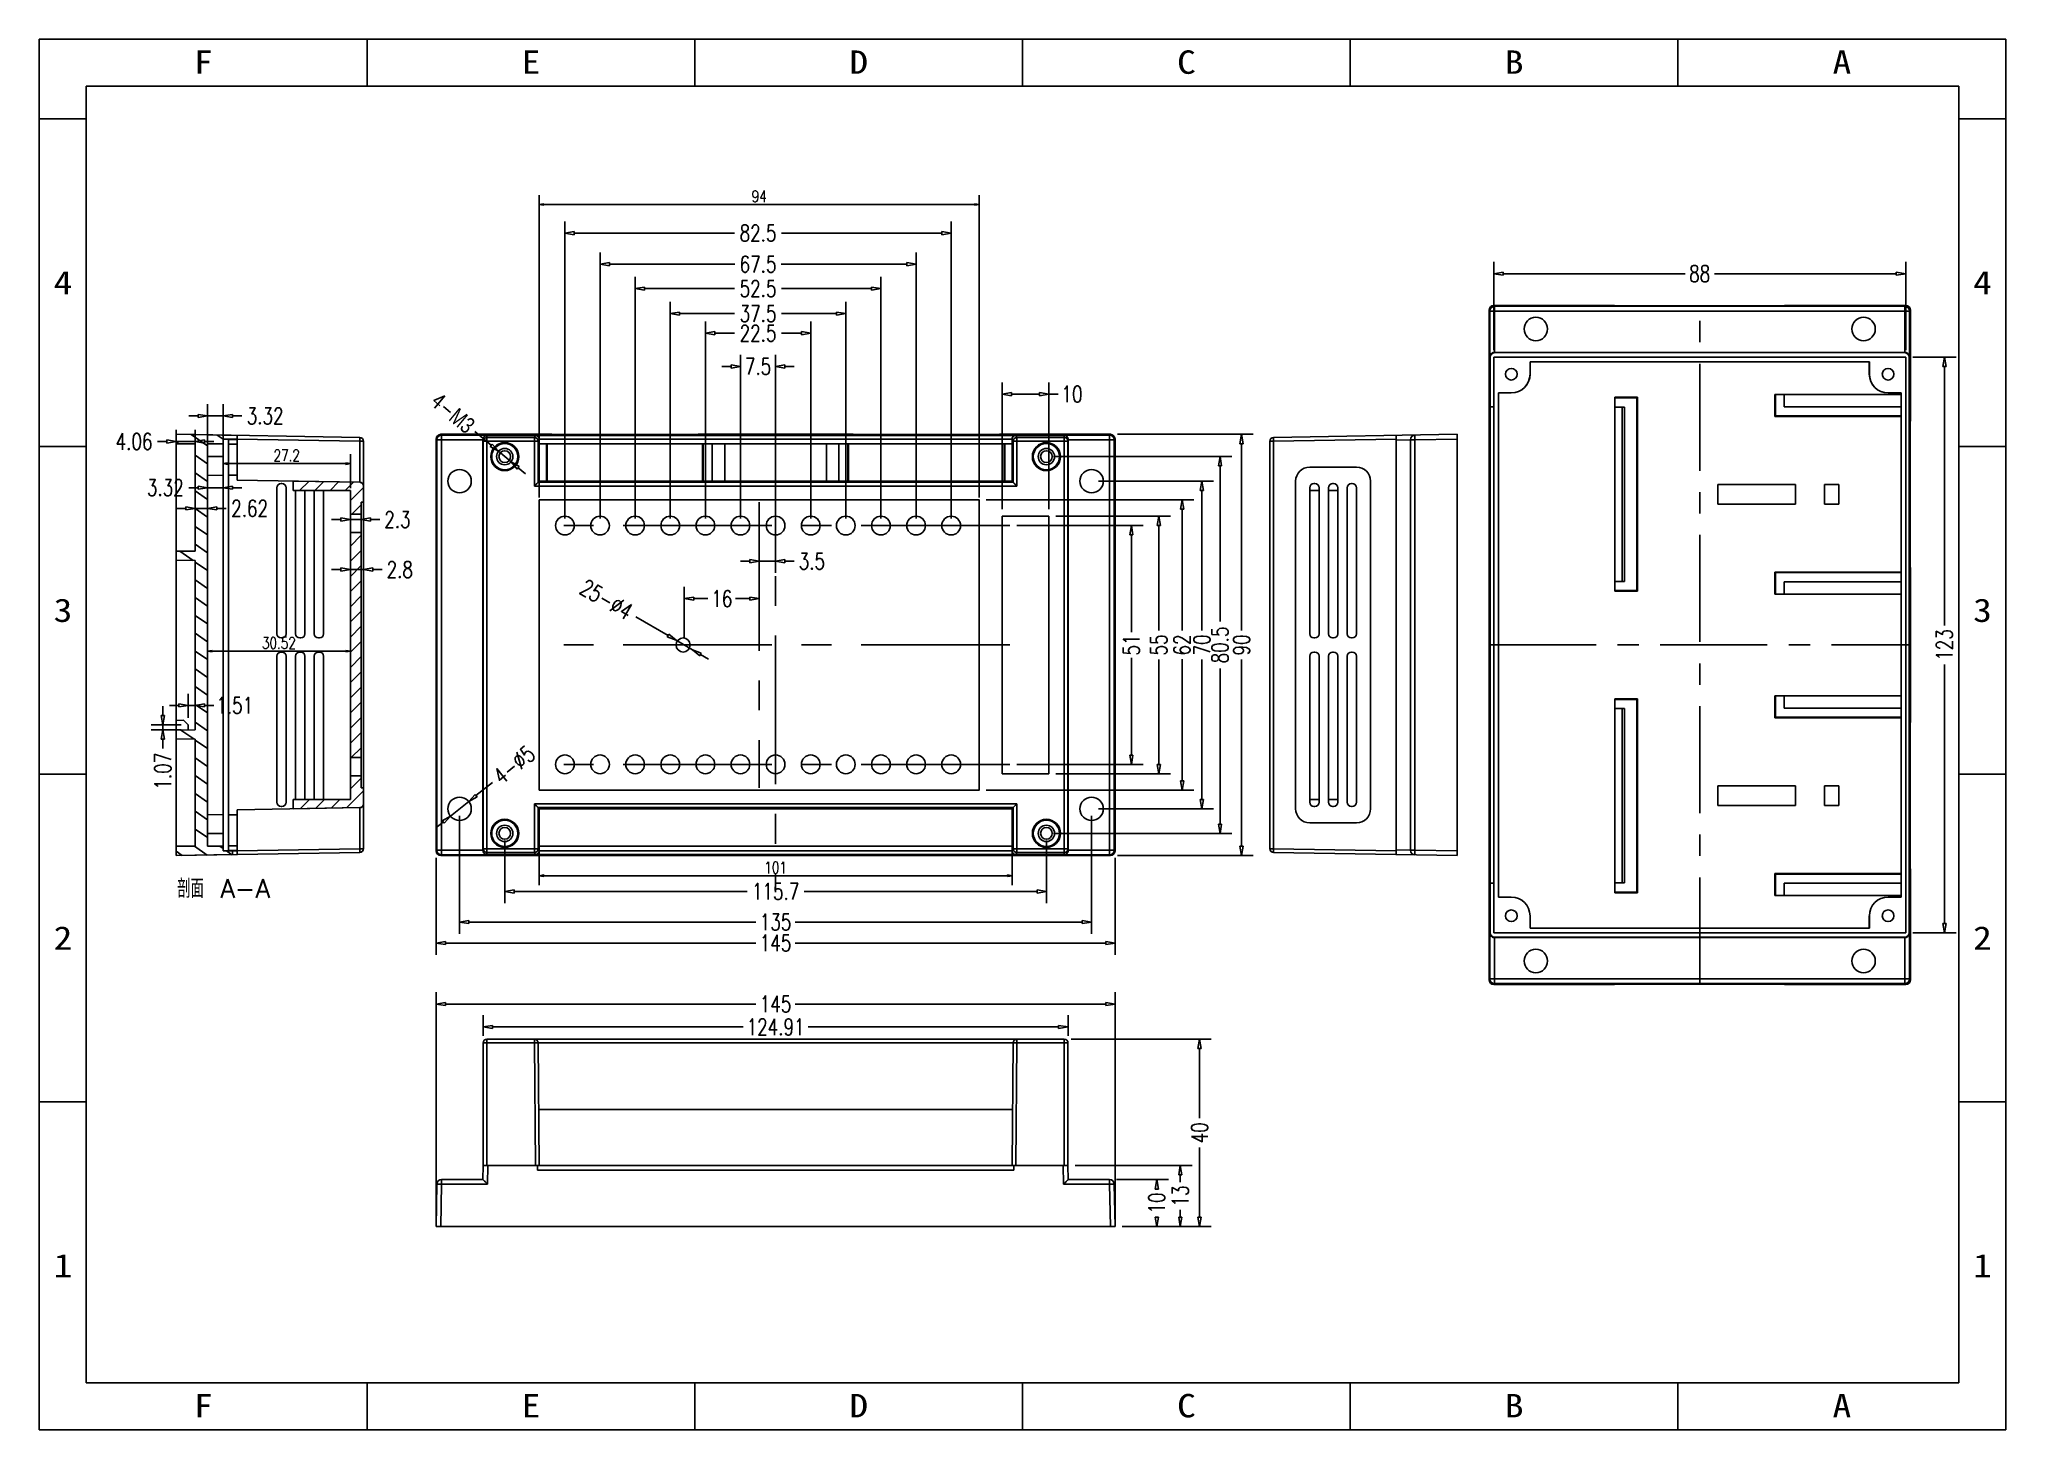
# Model space of a CAD drawing. Header units: millimetres. Extents: x 0 to 1426, y 0 to 784.
# Drawn here: x 1005.9 to 1425.9, y 486.6 to 783.6 of the extents above; entities that cross this region are included whole.
import ezdxf
from ezdxf.enums import TextEntityAlignment as Align

# ---------------------------------------------------------------- set-up
doc = ezdxf.new("R2010")
doc.units = ezdxf.units.MM
doc.header["$MEASUREMENT"] = 0
doc.linetypes.add('CENTER', pattern=[50.8, 31.75, -6.35, 6.35, -6.35])
doc.layers.get('0').update_dxf_attribs({"linetype": 'CONTINUOUS'})
doc.layers.get('Defpoints').update_dxf_attribs({"linetype": 'CONTINUOUS'})
doc.layers.add('02___PRT_ALL_AXES', color=7, linetype='CONTINUOUS')
doc.layers.add('dim', color=3, linetype='CONTINUOUS')
doc.styles.add('romans', font='romans.shx', dxfattribs={"width": 0.75, "bigfont": 'fangsong.shx'})
doc.styles.get("Standard").update_dxf_attribs({"font": 'txt', "bigfont": 'gbcbig.shx'})
doc.styles.add('TEXTSTYLE_0', font='txt', dxfattribs={"width": 0.8})
doc.dimstyles.new('D2', dxfattribs={"dimtxt": 2.5, "dimasz": 1, "dimexe": 2, "dimexo": 0.5, "dimgap": 0.5, "dimtad": 1, "dimzin": 0, "dimdsep": 46, "dimtxsty": 'romans', "dimblk": 'CLOSEDBLANK', "dimcen": 0, "dimclrd": 4, "dimclre": 4, "dimclrt": 3, "dimadec": 0, "dimazin": 0, "dimtfac": 1, "dimtdec": 4, "dimtofl": 0, "dimtmove": 0, "dimatfit": 3, "dimfxl": 0, "dimtolj": 1, "dimtzin": 0, "dimarcsym": 0})
doc.dimstyles.new('MSTD', dxfattribs={"dimtxt": 3.5, "dimasz": 2, "dimexe": 2.5, "dimexo": 1.5, "dimgap": 1, "dimtad": 0, "dimzin": 0, "dimdsep": 46, "dimtxsty": 'romans', "dimblk": 'CLOSEDBLANK', "dimcen": 0, "dimclrd": 92, "dimclre": 92, "dimclrt": 3, "dimadec": 0, "dimazin": 0, "dimtfac": 1, "dimtdec": 4, "dimtofl": 0, "dimtmove": 0, "dimatfit": 3, "dimfxl": 0, "dimtolj": 1, "dimtzin": 0, "dimarcsym": 0})

msp = doc.modelspace()

# ---------------------------------------------------------------- texts
at = {"color": 2, "linetype": 'Continuous', "insert": (1055.151, 604.153), "char_height": 3.9688, "width": 19.05, "attachment_point": 3, "line_spacing_factor": 0.9}
msp.add_mtext('剖面 A-A', dxfattribs=at)

# ---------------------------------------------------------------- blocks, each defined once
blk = doc.blocks.new('_ClosedBlank')
at = {"color": 0, "linetype": 'ByBlock', "lineweight": -2}
for p, q in [((-1, 0.17), (0, 0)), ((-1, 0.17), (-1, -0.17)), ((0, 0), (-1, -0.17))]:
    blk.add_line(p, q, dxfattribs=at)
blk = doc.blocks.new('*D42')
at = {"layer": 'Defpoints', "color": 0}
for p in [(1159.68, 664.11), (1143.68, 654.2), (1159.68, 654.2)]:
    blk.add_point(p, dxfattribs=at)
at = {"layer": 'dim', "color": 92, "lineweight": -2}
for p, q in [((1143.68, 655.7), (1143.68, 666.61)), ((1145.68, 664.11), (1148.74, 664.11)), ((1157.68, 664.11), (1154.62, 664.11)), ((1159.68, 655.7), (1159.68, 666.61))]:
    blk.add_line(p, q, dxfattribs=at)
at = {"layer": 'dim', "color": 92, "lineweight": -2, "xscale": 2, "yscale": 2, "zscale": 2, "rotation": 180}
blk.add_blockref('_ClosedBlank', (1143.68, 664.11), dxfattribs=at)
at = {"layer": 'dim', "color": 92, "lineweight": -2, "xscale": 2, "yscale": 2, "zscale": 2}
blk.add_blockref('_ClosedBlank', (1159.68, 664.11), dxfattribs=at)
at = {"layer": 'dim', "color": 3, "insert": (1151.68, 664.11), "char_height": 3.5, "attachment_point": 5, "style": 'romans'}
blk.add_mtext('16', dxfattribs=at)
blk = doc.blocks.new('*D43')
at = {"layer": 'Defpoints', "color": 0}
for p in [(1074.65, 682.14), (1074.65, 680.99), (1072.35, 675.34)]:
    blk.add_point(p, dxfattribs=at)
at = {"layer": 'dim', "color": 92, "lineweight": -2}
for p, q in [((1070.35, 680.99), (1068.35, 680.99)), ((1072.35, 676.84), (1072.35, 683.49)), ((1072.35, 680.99), (1074.65, 680.99)), ((1074.65, 680.64), (1074.65, 678.49)), ((1076.65, 680.99), (1078.65, 680.99))]:
    blk.add_line(p, q, dxfattribs=at)
at = {"layer": 'dim', "color": 92, "lineweight": -2, "xscale": 2, "yscale": 2, "zscale": 2}
blk.add_blockref('_ClosedBlank', (1072.35, 680.99), dxfattribs=at)
at = {"layer": 'dim', "color": 92, "lineweight": -2, "xscale": 2, "yscale": 2, "zscale": 2, "rotation": 180}
blk.add_blockref('_ClosedBlank', (1074.65, 680.99), dxfattribs=at)
at = {"layer": 'dim', "color": 3, "insert": (1082.4, 680.99), "char_height": 3.5, "attachment_point": 5, "style": 'romans'}
blk.add_mtext('2.3', dxfattribs=at)
blk = doc.blocks.new('*D49')
at = {"layer": 'Defpoints', "color": 0}
for p in [(1072.35, 673.5), (1075.15, 673.5), (1075.15, 670.31)]:
    blk.add_point(p, dxfattribs=at)
at = {"layer": 'dim', "color": 92, "lineweight": -2}
for p, q in [((1072.35, 672), (1072.35, 667.81)), ((1075.15, 672), (1075.15, 667.81)), ((1070.35, 670.31), (1068.35, 670.31)), ((1072.35, 670.31), (1075.15, 670.31)), ((1077.15, 670.31), (1079.15, 670.31))]:
    blk.add_line(p, q, dxfattribs=at)
at = {"layer": 'dim', "color": 92, "lineweight": -2, "xscale": 2, "yscale": 2, "zscale": 2}
blk.add_blockref('_ClosedBlank', (1072.35, 670.31), dxfattribs=at)
at = {"layer": 'dim', "color": 92, "lineweight": -2, "xscale": 2, "yscale": 2, "zscale": 2, "rotation": 180}
blk.add_blockref('_ClosedBlank', (1075.15, 670.31), dxfattribs=at)
at = {"layer": 'dim', "color": 3, "insert": (1082.9, 670.31), "char_height": 3.5, "attachment_point": 5, "style": 'romans'}
blk.add_mtext('2.8', dxfattribs=at)
blk = doc.blocks.new('*D44')
at = {"layer": 'Defpoints', "color": 0}
for p in [(1206.68, 685.2), (1206.68, 623.2), (1250, 623.2)]:
    blk.add_point(p, dxfattribs=at)
at = {"layer": 'dim', "color": 92, "lineweight": -2}
for p, q in [((1208.18, 685.2), (1252.5, 685.2)), ((1250, 683.2), (1250, 657.26)), ((1250, 625.2), (1250, 651.14)), ((1208.18, 623.2), (1252.5, 623.2))]:
    blk.add_line(p, q, dxfattribs=at)
at = {"layer": 'dim', "color": 92, "lineweight": -2, "xscale": 2, "yscale": 2, "zscale": 2}
for p, rotation in [((1250, 685.2), 90), ((1250, 623.2), 270)]:
    blk.add_blockref('_ClosedBlank', p, dxfattribs=dict(at, rotation=rotation))
at = {"layer": 'dim', "color": 3, "insert": (1250, 654.2), "char_height": 3.5, "attachment_point": 5, "rotation": 90, "style": 'romans'}
blk.add_mtext('62', dxfattribs=at)
blk = doc.blocks.new('*D50')
at = {"layer": 'Defpoints', "color": 0}
for p in [(1039.22, 641.3), (1037.71, 637.14), (1039.22, 637.7)]:
    blk.add_point(p, dxfattribs=at)
at = {"layer": 'dim', "color": 92, "lineweight": -2}
for p, q in [((1037.71, 638.64), (1037.71, 643.8)), ((1039.22, 639.2), (1039.22, 643.8)), ((1035.71, 641.3), (1033.71, 641.3)), ((1037.71, 641.3), (1039.22, 641.3)), ((1041.22, 641.3), (1043.22, 641.3))]:
    blk.add_line(p, q, dxfattribs=at)
at = {"layer": 'dim', "color": 92, "lineweight": -2, "xscale": 2, "yscale": 2, "zscale": 2}
blk.add_blockref('_ClosedBlank', (1037.71, 641.3), dxfattribs=at)
at = {"layer": 'dim', "color": 92, "lineweight": -2, "xscale": 2, "yscale": 2, "zscale": 2, "rotation": 180}
blk.add_blockref('_ClosedBlank', (1039.22, 641.3), dxfattribs=at)
at = {"layer": 'dim', "color": 3, "insert": (1047.65, 641.3), "char_height": 3.5, "attachment_point": 5, "style": 'romans'}
blk.add_mtext('1.51', dxfattribs=at)
blk = doc.blocks.new('*D51')
at = {"layer": 'Defpoints', "color": 0}
for p in [(1045.15, 703.13), (1041.83, 695.4), (1045.15, 695.4)]:
    blk.add_point(p, dxfattribs=at)
at = {"layer": 'dim', "color": 92, "lineweight": -2}
for p, q in [((1041.83, 696.9), (1041.83, 705.63)), ((1045.15, 696.9), (1045.15, 705.63)), ((1039.83, 703.13), (1037.83, 703.13)), ((1041.83, 703.13), (1045.15, 703.13)), ((1047.15, 703.13), (1049.15, 703.13))]:
    blk.add_line(p, q, dxfattribs=at)
at = {"layer": 'dim', "color": 92, "lineweight": -2, "xscale": 2, "yscale": 2, "zscale": 2}
blk.add_blockref('_ClosedBlank', (1041.83, 703.13), dxfattribs=at)
at = {"layer": 'dim', "color": 92, "lineweight": -2, "xscale": 2, "yscale": 2, "zscale": 2, "rotation": 180}
blk.add_blockref('_ClosedBlank', (1045.15, 703.13), dxfattribs=at)
at = {"layer": 'dim', "color": 3, "insert": (1054.15, 703.13), "char_height": 3.5, "attachment_point": 5, "style": 'romans'}
blk.add_mtext('3.32', dxfattribs=at)
blk = doc.blocks.new('*D52')
at = {"layer": 'Defpoints', "color": 0}
for p in [(1039.22, 684.97), (1041.83, 684.97), (1041.83, 683.38)]:
    blk.add_point(p, dxfattribs=at)
at = {"layer": 'dim', "color": 92, "lineweight": -2}
for p, q in [((1037.22, 683.38), (1035.22, 683.38)), ((1039.22, 683.47), (1039.22, 680.88)), ((1039.22, 683.38), (1041.83, 683.38)), ((1041.83, 683.47), (1041.83, 680.88)), ((1043.83, 683.38), (1045.83, 683.38))]:
    blk.add_line(p, q, dxfattribs=at)
at = {"layer": 'dim', "color": 92, "lineweight": -2, "xscale": 2, "yscale": 2, "zscale": 2}
blk.add_blockref('_ClosedBlank', (1039.22, 683.38), dxfattribs=at)
at = {"layer": 'dim', "color": 92, "lineweight": -2, "xscale": 2, "yscale": 2, "zscale": 2, "rotation": 180}
blk.add_blockref('_ClosedBlank', (1041.83, 683.38), dxfattribs=at)
at = {"layer": 'dim', "color": 3, "insert": (1050.83, 683.38), "char_height": 3.5, "attachment_point": 5, "style": 'romans'}
blk.add_mtext('2.62', dxfattribs=at)
blk = doc.blocks.new('*D53')
at = {"layer": 'Defpoints', "color": 0}
for p in [(1041.83, 687.8), (1041.83, 687.8), (1045.15, 687.8)]:
    blk.add_point(p, dxfattribs=at)
at = {"layer": 'dim', "color": 92, "lineweight": -2}
for p, q in [((1041.83, 689.3), (1041.83, 690.3)), ((1045.15, 689.3), (1045.15, 690.3)), ((1039.83, 687.8), (1037.83, 687.8)), ((1045.15, 687.8), (1041.83, 687.8)), ((1047.15, 687.8), (1049.15, 687.8))]:
    blk.add_line(p, q, dxfattribs=at)
at = {"layer": 'dim', "color": 92, "lineweight": -2, "xscale": 2, "yscale": 2, "zscale": 2}
blk.add_blockref('_ClosedBlank', (1041.83, 687.8), dxfattribs=at)
at = {"layer": 'dim', "color": 92, "lineweight": -2, "xscale": 2, "yscale": 2, "zscale": 2, "rotation": 180}
blk.add_blockref('_ClosedBlank', (1045.15, 687.8), dxfattribs=at)
at = {"layer": 'dim', "color": 3, "insert": (1032.83, 687.8), "char_height": 3.5, "attachment_point": 5, "style": 'romans'}
blk.add_mtext('3.32', dxfattribs=at)
blk = doc.blocks.new('*D54')
at = {"layer": 'Defpoints', "color": 0}
for p in [(1035.15, 697.67), (1035.15, 693.1), (1039.22, 693.1)]:
    blk.add_point(p, dxfattribs=at)
at = {"layer": 'dim', "color": 92, "lineweight": -2}
for p, q in [((1033.15, 697.67), (1031.15, 697.67)), ((1035.15, 694.6), (1035.15, 700.17)), ((1039.22, 697.67), (1035.15, 697.67)), ((1039.22, 694.6), (1039.22, 700.17)), ((1041.22, 697.67), (1043.22, 697.67))]:
    blk.add_line(p, q, dxfattribs=at)
at = {"layer": 'dim', "color": 92, "lineweight": -2, "xscale": 2, "yscale": 2, "zscale": 2}
blk.add_blockref('_ClosedBlank', (1035.15, 697.67), dxfattribs=at)
at = {"layer": 'dim', "color": 92, "lineweight": -2, "xscale": 2, "yscale": 2, "zscale": 2, "rotation": 180}
blk.add_blockref('_ClosedBlank', (1039.22, 697.67), dxfattribs=at)
at = {"layer": 'dim', "color": 3, "insert": (1026.15, 697.67), "char_height": 3.5, "attachment_point": 5, "style": 'romans'}
blk.add_mtext('4.06', dxfattribs=at)
blk = doc.blocks.new('*D55')
at = {"layer": 'Defpoints', "color": 0}
for p in [(1159.68, 684.7), (1163.18, 684.7), (1163.18, 672.1)]:
    blk.add_point(p, dxfattribs=at)
at = {"layer": 'dim', "color": 92, "lineweight": -2}
for p, q in [((1159.68, 683.2), (1159.68, 669.6)), ((1163.18, 683.2), (1163.18, 669.6)), ((1157.68, 672.1), (1155.68, 672.1)), ((1159.68, 672.1), (1163.18, 672.1)), ((1165.18, 672.1), (1167.18, 672.1))]:
    blk.add_line(p, q, dxfattribs=at)
at = {"layer": 'dim', "color": 92, "lineweight": -2, "xscale": 2, "yscale": 2, "zscale": 2}
blk.add_blockref('_ClosedBlank', (1159.68, 672.1), dxfattribs=at)
at = {"layer": 'dim', "color": 92, "lineweight": -2, "xscale": 2, "yscale": 2, "zscale": 2, "rotation": 180}
blk.add_blockref('_ClosedBlank', (1163.18, 672.1), dxfattribs=at)
at = {"layer": 'dim', "color": 3, "insert": (1170.93, 672.1), "char_height": 3.5, "attachment_point": 5, "style": 'romans'}
blk.add_mtext('3.5', dxfattribs=at)
blk = doc.blocks.new('*D56')
at = {"layer": 'Defpoints', "color": 0}
for p in [(1163.18, 713.7), (1155.68, 679.7), (1163.18, 679.7)]:
    blk.add_point(p, dxfattribs=at)
at = {"layer": 'dim', "color": 92, "lineweight": -2}
for p, q in [((1155.68, 681.2), (1155.68, 716.2)), ((1163.18, 681.2), (1163.18, 716.2)), ((1153.68, 713.7), (1151.68, 713.7)), ((1165.18, 713.7), (1167.18, 713.7))]:
    blk.add_line(p, q, dxfattribs=at)
at = {"layer": 'dim', "color": 92, "lineweight": -2, "xscale": 2, "yscale": 2, "zscale": 2}
blk.add_blockref('_ClosedBlank', (1155.68, 713.7), dxfattribs=at)
at = {"layer": 'dim', "color": 92, "lineweight": -2, "xscale": 2, "yscale": 2, "zscale": 2, "rotation": 180}
blk.add_blockref('_ClosedBlank', (1163.18, 713.7), dxfattribs=at)
at = {"layer": 'dim', "color": 3, "insert": (1159.43, 713.7), "char_height": 3.5, "attachment_point": 5, "style": 'romans'}
blk.add_mtext('7.5', dxfattribs=at)
blk = doc.blocks.new('*D57')
at = {"layer": 'Defpoints', "color": 0}
for p in [(1170.68, 720.8), (1148.18, 679.7), (1170.68, 679.7)]:
    blk.add_point(p, dxfattribs=at)
at = {"layer": 'dim', "color": 92, "lineweight": -2}
for p, q in [((1148.18, 681.2), (1148.18, 723.3)), ((1170.68, 681.2), (1170.68, 723.3)), ((1150.18, 720.8), (1154.43, 720.8)), ((1168.68, 720.8), (1164.43, 720.8))]:
    blk.add_line(p, q, dxfattribs=at)
at = {"layer": 'dim', "color": 92, "lineweight": -2, "xscale": 2, "yscale": 2, "zscale": 2, "rotation": 180}
blk.add_blockref('_ClosedBlank', (1148.18, 720.8), dxfattribs=at)
at = {"layer": 'dim', "color": 92, "lineweight": -2, "xscale": 2, "yscale": 2, "zscale": 2}
blk.add_blockref('_ClosedBlank', (1170.68, 720.8), dxfattribs=at)
at = {"layer": 'dim', "color": 3, "insert": (1159.43, 720.8), "char_height": 3.5, "attachment_point": 5, "style": 'romans'}
blk.add_mtext('22.5', dxfattribs=at)
blk = doc.blocks.new('*D58')
at = {"layer": 'Defpoints', "color": 0}
for p in [(1178.18, 724.99), (1140.68, 679.7), (1178.18, 679.7)]:
    blk.add_point(p, dxfattribs=at)
at = {"layer": 'dim', "color": 92, "lineweight": -2}
for p, q in [((1140.68, 681.2), (1140.68, 727.49)), ((1178.18, 681.2), (1178.18, 727.49)), ((1142.68, 724.99), (1154.43, 724.99)), ((1176.18, 724.99), (1164.43, 724.99))]:
    blk.add_line(p, q, dxfattribs=at)
at = {"layer": 'dim', "color": 92, "lineweight": -2, "xscale": 2, "yscale": 2, "zscale": 2, "rotation": 180}
blk.add_blockref('_ClosedBlank', (1140.68, 724.99), dxfattribs=at)
at = {"layer": 'dim', "color": 92, "lineweight": -2, "xscale": 2, "yscale": 2, "zscale": 2}
blk.add_blockref('_ClosedBlank', (1178.18, 724.99), dxfattribs=at)
at = {"layer": 'dim', "color": 3, "insert": (1159.43, 724.99), "char_height": 3.5, "attachment_point": 5, "style": 'romans'}
blk.add_mtext('37.5', dxfattribs=at)
blk = doc.blocks.new('*D59')
at = {"layer": 'Defpoints', "color": 0}
for p in [(1185.68, 730.33), (1133.18, 679.7), (1185.68, 679.7)]:
    blk.add_point(p, dxfattribs=at)
at = {"layer": 'dim', "color": 92, "lineweight": -2}
for p, q in [((1133.18, 681.2), (1133.18, 732.83)), ((1185.68, 681.2), (1185.68, 732.83)), ((1135.18, 730.33), (1154.43, 730.33)), ((1183.68, 730.33), (1164.43, 730.33))]:
    blk.add_line(p, q, dxfattribs=at)
at = {"layer": 'dim', "color": 92, "lineweight": -2, "xscale": 2, "yscale": 2, "zscale": 2, "rotation": 180}
blk.add_blockref('_ClosedBlank', (1133.18, 730.33), dxfattribs=at)
at = {"layer": 'dim', "color": 92, "lineweight": -2, "xscale": 2, "yscale": 2, "zscale": 2}
blk.add_blockref('_ClosedBlank', (1185.68, 730.33), dxfattribs=at)
at = {"layer": 'dim', "color": 3, "insert": (1159.43, 730.33), "char_height": 3.5, "attachment_point": 5, "style": 'romans'}
blk.add_mtext('52.5', dxfattribs=at)
blk = doc.blocks.new('*D60')
at = {"layer": 'Defpoints', "color": 0}
for p in [(1193.18, 735.54), (1125.68, 679.7), (1193.18, 679.7)]:
    blk.add_point(p, dxfattribs=at)
at = {"layer": 'dim', "color": 92, "lineweight": -2}
for p, q in [((1125.68, 681.2), (1125.68, 738.04)), ((1127.68, 735.54), (1154.49, 735.54)), ((1191.18, 735.54), (1164.37, 735.54)), ((1193.18, 681.2), (1193.18, 738.04))]:
    blk.add_line(p, q, dxfattribs=at)
at = {"layer": 'dim', "color": 92, "lineweight": -2, "xscale": 2, "yscale": 2, "zscale": 2, "rotation": 180}
blk.add_blockref('_ClosedBlank', (1125.68, 735.54), dxfattribs=at)
at = {"layer": 'dim', "color": 92, "lineweight": -2, "xscale": 2, "yscale": 2, "zscale": 2}
blk.add_blockref('_ClosedBlank', (1193.18, 735.54), dxfattribs=at)
at = {"layer": 'dim', "color": 3, "insert": (1159.43, 735.54), "char_height": 3.5, "attachment_point": 5, "style": 'romans'}
blk.add_mtext('67.5', dxfattribs=at)
blk = doc.blocks.new('*D61')
at = {"layer": 'Defpoints', "color": 0}
for p in [(1200.68, 742.19), (1118.18, 679.7), (1200.68, 679.7)]:
    blk.add_point(p, dxfattribs=at)
at = {"layer": 'dim', "color": 92, "lineweight": -2}
for p, q in [((1118.18, 681.2), (1118.18, 744.69)), ((1200.68, 681.2), (1200.68, 744.69)), ((1120.18, 742.19), (1154.43, 742.19)), ((1198.68, 742.19), (1164.43, 742.19))]:
    blk.add_line(p, q, dxfattribs=at)
at = {"layer": 'dim', "color": 92, "lineweight": -2, "xscale": 2, "yscale": 2, "zscale": 2, "rotation": 180}
blk.add_blockref('_ClosedBlank', (1118.18, 742.19), dxfattribs=at)
at = {"layer": 'dim', "color": 92, "lineweight": -2, "xscale": 2, "yscale": 2, "zscale": 2}
blk.add_blockref('_ClosedBlank', (1200.68, 742.19), dxfattribs=at)
at = {"layer": 'dim', "color": 3, "insert": (1159.43, 742.19), "char_height": 3.5, "attachment_point": 5, "style": 'romans'}
blk.add_mtext('82.5', dxfattribs=at)
blk = doc.blocks.new('*D62')
at = {"layer": 'Defpoints', "color": 0}
for p in [(1230.68, 689.2), (1230.68, 619.2), (1254.23, 619.2)]:
    blk.add_point(p, dxfattribs=at)
at = {"layer": 'dim', "color": 92, "lineweight": -2}
for p, q in [((1232.18, 689.2), (1256.73, 689.2)), ((1254.23, 687.2), (1254.23, 657.33)), ((1254.23, 621.2), (1254.23, 651.08)), ((1232.18, 619.2), (1256.73, 619.2))]:
    blk.add_line(p, q, dxfattribs=at)
at = {"layer": 'dim', "color": 92, "lineweight": -2, "xscale": 2, "yscale": 2, "zscale": 2}
for p, rotation in [((1254.23, 689.2), 90), ((1254.23, 619.2), 270)]:
    blk.add_blockref('_ClosedBlank', p, dxfattribs=dict(at, rotation=rotation))
at = {"layer": 'dim', "color": 3, "insert": (1254.23, 654.2), "char_height": 3.5, "attachment_point": 5, "rotation": 90, "style": 'romans'}
blk.add_mtext('70', dxfattribs=at)
blk = doc.blocks.new('*D45')
at = {"layer": 'Defpoints', "color": 0}
for p in [(1221.02, 694.45), (1221.02, 613.95), (1258.11, 613.95)]:
    blk.add_point(p, dxfattribs=at)
at = {"layer": 'dim', "color": 92, "lineweight": -2}
for p, q in [((1222.52, 694.45), (1260.61, 694.45)), ((1258.11, 692.45), (1258.11, 659.2)), ((1258.11, 615.95), (1258.11, 649.2)), ((1222.52, 613.95), (1260.61, 613.95))]:
    blk.add_line(p, q, dxfattribs=at)
at = {"layer": 'dim', "color": 92, "lineweight": -2, "xscale": 2, "yscale": 2, "zscale": 2}
for p, rotation in [((1258.11, 694.45), 90), ((1258.11, 613.95), 270)]:
    blk.add_blockref('_ClosedBlank', p, dxfattribs=dict(at, rotation=rotation))
at = {"layer": 'dim', "color": 3, "insert": (1258.11, 654.2), "char_height": 3.5, "attachment_point": 5, "rotation": 90, "style": 'romans'}
blk.add_mtext('80.5', dxfattribs=at)
blk = doc.blocks.new('*D63')
at = {"layer": 'Defpoints', "color": 0}
for p in [(1234.68, 699.2), (1234.68, 609.2), (1262.71, 609.2)]:
    blk.add_point(p, dxfattribs=at)
at = {"layer": 'dim', "color": 92, "lineweight": -2}
for p, q in [((1236.18, 699.2), (1265.21, 699.2)), ((1262.71, 697.2), (1262.71, 657.33)), ((1262.71, 611.2), (1262.71, 651.08)), ((1236.18, 609.2), (1265.21, 609.2))]:
    blk.add_line(p, q, dxfattribs=at)
at = {"layer": 'dim', "color": 92, "lineweight": -2, "xscale": 2, "yscale": 2, "zscale": 2}
for p, rotation in [((1262.71, 699.2), 90), ((1262.71, 609.2), 270)]:
    blk.add_blockref('_ClosedBlank', p, dxfattribs=dict(at, rotation=rotation))
at = {"layer": 'dim', "color": 3, "insert": (1262.71, 654.2), "char_height": 3.5, "attachment_point": 5, "rotation": 90, "style": 'romans'}
blk.add_mtext('90', dxfattribs=at)
blk = doc.blocks.new('*D64')
at = {"layer": 'Defpoints', "color": 0}
for p in [(1105.33, 613.96), (1221.03, 613.95), (1221.03, 601.56)]:
    blk.add_point(p, dxfattribs=at)
at = {"layer": 'dim', "color": 92, "lineweight": -2}
for p, q in [((1105.33, 612.46), (1105.33, 599.06)), ((1221.03, 612.45), (1221.03, 599.06)), ((1107.33, 601.56), (1157.12, 601.56)), ((1219.03, 601.56), (1169.25, 601.56))]:
    blk.add_line(p, q, dxfattribs=at)
at = {"layer": 'dim', "color": 92, "lineweight": -2, "xscale": 2, "yscale": 2, "zscale": 2, "rotation": 180}
blk.add_blockref('_ClosedBlank', (1105.33, 601.56), dxfattribs=at)
at = {"layer": 'dim', "color": 92, "lineweight": -2, "xscale": 2, "yscale": 2, "zscale": 2}
blk.add_blockref('_ClosedBlank', (1221.03, 601.56), dxfattribs=at)
at = {"layer": 'dim', "color": 3, "insert": (1163.18, 601.56), "char_height": 3.5, "attachment_point": 5, "style": 'romans'}
blk.add_mtext('115.7', dxfattribs=at)
blk = doc.blocks.new('*D65')
at = {"layer": 'Defpoints', "color": 0}
for p in [(1095.68, 619.2), (1230.68, 619.2), (1230.68, 595.02)]:
    blk.add_point(p, dxfattribs=at)
at = {"layer": 'dim', "color": 92, "lineweight": -2}
for p, q in [((1095.68, 617.7), (1095.68, 592.52)), ((1230.68, 617.7), (1230.68, 592.52)), ((1097.68, 595.02), (1158.99, 595.02)), ((1228.68, 595.02), (1167.37, 595.02))]:
    blk.add_line(p, q, dxfattribs=at)
at = {"layer": 'dim', "color": 92, "lineweight": -2, "xscale": 2, "yscale": 2, "zscale": 2, "rotation": 180}
blk.add_blockref('_ClosedBlank', (1095.68, 595.02), dxfattribs=at)
at = {"layer": 'dim', "color": 92, "lineweight": -2, "xscale": 2, "yscale": 2, "zscale": 2}
blk.add_blockref('_ClosedBlank', (1230.68, 595.02), dxfattribs=at)
at = {"layer": 'dim', "color": 3, "insert": (1163.18, 595.02), "char_height": 3.5, "attachment_point": 5, "style": 'romans'}
blk.add_mtext('135', dxfattribs=at)
blk = doc.blocks.new('*D66')
at = {"layer": 'Defpoints', "color": 0}
for p in [(1090.68, 610.2), (1235.68, 610.2), (1235.68, 590.54)]:
    blk.add_point(p, dxfattribs=at)
at = {"layer": 'dim', "color": 92, "lineweight": -2}
for p, q in [((1090.68, 608.7), (1090.68, 588.04)), ((1235.68, 608.7), (1235.68, 588.04)), ((1092.68, 590.54), (1158.99, 590.54)), ((1233.68, 590.54), (1167.37, 590.54))]:
    blk.add_line(p, q, dxfattribs=at)
at = {"layer": 'dim', "color": 92, "lineweight": -2, "xscale": 2, "yscale": 2, "zscale": 2, "rotation": 180}
blk.add_blockref('_ClosedBlank', (1090.68, 590.54), dxfattribs=at)
at = {"layer": 'dim', "color": 92, "lineweight": -2, "xscale": 2, "yscale": 2, "zscale": 2}
blk.add_blockref('_ClosedBlank', (1235.68, 590.54), dxfattribs=at)
at = {"layer": 'dim', "color": 3, "insert": (1163.18, 590.54), "char_height": 3.5, "attachment_point": 5, "style": 'romans'}
blk.add_mtext('145', dxfattribs=at)
blk = doc.blocks.new('*D67')
at = {"layer": 'Defpoints', "color": 0}
for p in [(1234.52, 539.99), (1235.68, 529.99), (1244.59, 529.99)]:
    blk.add_point(p, dxfattribs=at)
at = {"layer": 'dim', "color": 92, "lineweight": -2}
for p, q in [((1236.02, 539.99), (1247.09, 539.99)), ((1244.59, 537.99), (1244.59, 537.93)), ((1237.18, 529.99), (1247.09, 529.99)), ((1244.59, 531.99), (1244.59, 532.05))]:
    blk.add_line(p, q, dxfattribs=at)
at = {"layer": 'dim', "color": 92, "lineweight": -2, "xscale": 2, "yscale": 2, "zscale": 2}
for p, rotation in [((1244.59, 539.99), 90), ((1244.59, 529.99), 270)]:
    blk.add_blockref('_ClosedBlank', p, dxfattribs=dict(at, rotation=rotation))
at = {"layer": 'dim', "color": 3, "insert": (1244.59, 534.99), "char_height": 3.5, "attachment_point": 5, "rotation": 90, "style": 'romans'}
blk.add_mtext('10', dxfattribs=at)
blk = doc.blocks.new('*D68')
at = {"layer": 'Defpoints', "color": 0}
for p in [(1224.83, 569.99), (1235.68, 529.99), (1253.73, 529.99)]:
    blk.add_point(p, dxfattribs=at)
at = {"layer": 'dim', "color": 92, "lineweight": -2}
for p, q in [((1226.33, 569.99), (1256.23, 569.99)), ((1253.73, 567.99), (1253.73, 553.12)), ((1253.73, 531.99), (1253.73, 546.87)), ((1237.18, 529.99), (1256.23, 529.99))]:
    blk.add_line(p, q, dxfattribs=at)
at = {"layer": 'dim', "color": 92, "lineweight": -2, "xscale": 2, "yscale": 2, "zscale": 2}
for p, rotation in [((1253.73, 569.99), 90), ((1253.73, 529.99), 270)]:
    blk.add_blockref('_ClosedBlank', p, dxfattribs=dict(at, rotation=rotation))
at = {"layer": 'dim', "color": 3, "insert": (1253.73, 549.99), "char_height": 3.5, "attachment_point": 5, "rotation": 90, "style": 'romans'}
blk.add_mtext('40', dxfattribs=at)
blk = doc.blocks.new('*D69')
at = {"layer": 'Defpoints', "color": 0}
for p in [(1235.68, 577.51), (1090.68, 529.99), (1235.68, 529.99)]:
    blk.add_point(p, dxfattribs=at)
at = {"layer": 'dim', "color": 92, "lineweight": -2}
for p, q in [((1090.68, 531.49), (1090.68, 580.01)), ((1235.68, 531.49), (1235.68, 580.01)), ((1092.68, 577.51), (1158.99, 577.51)), ((1233.68, 577.51), (1167.37, 577.51))]:
    blk.add_line(p, q, dxfattribs=at)
at = {"layer": 'dim', "color": 92, "lineweight": -2, "xscale": 2, "yscale": 2, "zscale": 2, "rotation": 180}
blk.add_blockref('_ClosedBlank', (1090.68, 577.51), dxfattribs=at)
at = {"layer": 'dim', "color": 92, "lineweight": -2, "xscale": 2, "yscale": 2, "zscale": 2}
blk.add_blockref('_ClosedBlank', (1235.68, 577.51), dxfattribs=at)
at = {"layer": 'dim', "color": 3, "insert": (1163.18, 577.51), "char_height": 3.5, "attachment_point": 5, "style": 'romans'}
blk.add_mtext('145', dxfattribs=at)
blk = doc.blocks.new('*D70')
at = {"layer": 'Defpoints', "color": 0}
for p in [(1225.64, 572.61), (1100.73, 569.19), (1225.64, 569.19)]:
    blk.add_point(p, dxfattribs=at)
at = {"layer": 'dim', "color": 92, "lineweight": -2}
for p, q in [((1100.73, 570.69), (1100.73, 575.11)), ((1102.73, 572.61), (1156.25, 572.61)), ((1223.64, 572.61), (1170.12, 572.61)), ((1225.64, 570.69), (1225.64, 575.11))]:
    blk.add_line(p, q, dxfattribs=at)
at = {"layer": 'dim', "color": 92, "lineweight": -2, "xscale": 2, "yscale": 2, "zscale": 2, "rotation": 180}
blk.add_blockref('_ClosedBlank', (1100.73, 572.61), dxfattribs=at)
at = {"layer": 'dim', "color": 92, "lineweight": -2, "xscale": 2, "yscale": 2, "zscale": 2}
blk.add_blockref('_ClosedBlank', (1225.64, 572.61), dxfattribs=at)
at = {"layer": 'dim', "color": 3, "insert": (1163.18, 572.61), "char_height": 3.5, "attachment_point": 5, "style": 'romans'}
blk.add_mtext('124.91', dxfattribs=at)
blk = doc.blocks.new('*D71')
at = {"layer": 'Defpoints', "color": 0}
for p in [(1213.18, 679.7), (1213.18, 628.7), (1239.17, 628.7)]:
    blk.add_point(p, dxfattribs=at)
at = {"layer": 'dim', "color": 92, "lineweight": -2}
for p, q in [((1214.68, 679.7), (1241.67, 679.7)), ((1239.17, 677.7), (1239.17, 656.95)), ((1239.17, 630.7), (1239.17, 651.45)), ((1214.68, 628.7), (1241.67, 628.7))]:
    blk.add_line(p, q, dxfattribs=at)
at = {"layer": 'dim', "color": 92, "lineweight": -2, "xscale": 2, "yscale": 2, "zscale": 2}
for p, rotation in [((1239.17, 679.7), 90), ((1239.17, 628.7), 270)]:
    blk.add_blockref('_ClosedBlank', p, dxfattribs=dict(at, rotation=rotation))
at = {"layer": 'dim', "color": 3, "insert": (1239.17, 654.2), "char_height": 3.5, "attachment_point": 5, "rotation": 90, "style": 'romans'}
blk.add_mtext('51', dxfattribs=at)
blk = doc.blocks.new('*D72')
at = {"layer": 'Defpoints', "color": 0}
for p in [(1221.55, 681.7), (1221.55, 626.7), (1245.04, 626.7)]:
    blk.add_point(p, dxfattribs=at)
at = {"layer": 'dim', "color": 92, "lineweight": -2}
for p, q in [((1223.05, 681.7), (1247.54, 681.7)), ((1245.04, 679.7), (1245.04, 657.33)), ((1245.04, 628.7), (1245.04, 651.08)), ((1223.05, 626.7), (1247.54, 626.7))]:
    blk.add_line(p, q, dxfattribs=at)
at = {"layer": 'dim', "color": 92, "lineweight": -2, "xscale": 2, "yscale": 2, "zscale": 2}
for p, rotation in [((1245.04, 681.7), 90), ((1245.04, 626.7), 270)]:
    blk.add_blockref('_ClosedBlank', p, dxfattribs=dict(at, rotation=rotation))
at = {"layer": 'dim', "color": 3, "insert": (1245.04, 654.2), "char_height": 3.5, "attachment_point": 5, "rotation": 90, "style": 'romans'}
blk.add_mtext('55', dxfattribs=at)
blk = doc.blocks.new('*D73')
at = {"layer": 'Defpoints', "color": 0}
for p in [(1221.55, 707.79), (1211.55, 681.7), (1221.55, 681.7)]:
    blk.add_point(p, dxfattribs=at)
at = {"layer": 'dim', "color": 92, "lineweight": -2}
for p, q in [((1211.55, 683.2), (1211.55, 710.29)), ((1221.55, 683.2), (1221.55, 710.29)), ((1213.55, 707.79), (1219.55, 707.79)), ((1221.55, 707.79), (1223.55, 707.79))]:
    blk.add_line(p, q, dxfattribs=at)
at = {"layer": 'dim', "color": 92, "lineweight": -2, "xscale": 2, "yscale": 2, "zscale": 2, "rotation": 180}
blk.add_blockref('_ClosedBlank', (1211.55, 707.79), dxfattribs=at)
at = {"layer": 'dim', "color": 92, "lineweight": -2, "xscale": 2, "yscale": 2, "zscale": 2}
blk.add_blockref('_ClosedBlank', (1221.55, 707.79), dxfattribs=at)
at = {"layer": 'dim', "color": 3, "insert": (1226.49, 707.79), "char_height": 3.5, "attachment_point": 5, "style": 'romans'}
blk.add_mtext('10', dxfattribs=at)
blk = doc.blocks.new('*D76')
at = {"layer": 'Defpoints', "color": 0}
for p in [(1032.3, 636.07), (1037.71, 637.14), (1037.71, 636.07)]:
    blk.add_point(p, dxfattribs=at)
at = {"layer": 'dim', "color": 92, "lineweight": -2}
for p, q in [((1032.3, 639.14), (1032.3, 641.14)), ((1036.21, 637.14), (1029.8, 637.14)), ((1036.21, 636.07), (1029.8, 636.07)), ((1032.3, 637.14), (1032.3, 636.07)), ((1032.3, 634.07), (1032.3, 632.07))]:
    blk.add_line(p, q, dxfattribs=at)
at = {"layer": 'dim', "color": 92, "lineweight": -2, "xscale": 2, "yscale": 2, "zscale": 2}
for p, rotation in [((1032.3, 637.14), 270), ((1032.3, 636.07), 90)]:
    blk.add_blockref('_ClosedBlank', p, dxfattribs=dict(at, rotation=rotation))
at = {"layer": 'dim', "color": 3, "insert": (1032.3, 627.25), "char_height": 3.5, "attachment_point": 5, "rotation": 90, "style": 'romans'}
blk.add_mtext('1.07', dxfattribs=at)
blk = doc.blocks.new('SUN_6HWZ35TKXU86YGHH1AY77V3D6FJ')
at = {"color": 7, "linetype": 'Continuous'}
for p, q in [((-420, 297), (0, 297)), ((-420, 0), (-420, 297)), ((-350, 287), (-350, 297)), ((-280, 287), (-280, 297)), ((-210, 287), (-210, 297)), ((-140, 287), (-140, 297)), ((-70, 287), (-70, 297)), ((0, 0), (0, 297)), ((-410, 287), (-10, 287)), ((-410, 10), (-410, 287)), ((-10, 10), (-10, 287)), ((-420, 280), (-410, 280)), ((-10, 280), (0, 280)), ((-420, 210), (-410, 210)), ((-10, 210), (0, 210)), ((-420, 140), (-410, 140)), ((-10, 140), (0, 140)), ((-420, 70), (-410, 70)), ((-10, 70), (0, 70)), ((-410, 10), (-10, 10)), ((-350, 0), (-350, 10)), ((-280, 0), (-280, 10)), ((-210, 0), (-210, 10)), ((-140, 0), (-140, 10)), ((-70, 0), (-70, 10)), ((-420, 0), (0, 0))]:
    blk.add_line(p, q, dxfattribs=at)
at = {"color": 2, "style": 'TEXTSTYLE_0'}
for s, width, p, p2 in [('F', 0.937433, (-386.98, 289.63), (-382.98, 289.63)), ('E', 0.858525, (-316.98, 289.63), (-312.98, 289.63)), ('D', 0.792988, (-246.98, 289.63), (-242.98, 289.63)), ('C', 0.792988, (-176.98, 289.63), (-172.98, 289.63)), ('B', 0.858525, (-106.98, 289.63), (-102.98, 289.63)), ('A', 0.858525, (-36.98, 289.63), (-32.98, 289.63)), ('4', 1.029662, (-416.95, 242.54), (-412.95, 242.54)), ('4', 1.029662, (-6.95, 242.54), (-2.95, 242.54)), ('3', 1.029662, (-416.95, 172.54), (-412.95, 172.54)), ('3', 1.029662, (-6.95, 172.54), (-2.95, 172.54)), ('2', 1.029662, (-416.95, 102.54), (-412.95, 102.54)), ('2', 1.029662, (-6.95, 102.54), (-2.95, 102.54)), ('1', 1.029662, (-416.95, 32.54), (-412.95, 32.54)), ('1', 1.029662, (-6.95, 32.54), (-2.95, 32.54)), ('F', 0.937433, (-386.98, 2.63), (-382.98, 2.63)), ('E', 0.858525, (-316.98, 2.63), (-312.98, 2.63)), ('D', 0.792988, (-246.98, 2.63), (-242.98, 2.63)), ('C', 0.792988, (-176.98, 2.63), (-172.98, 2.63)), ('B', 0.858525, (-106.98, 2.63), (-102.98, 2.63)), ('A', 0.858525, (-36.98, 2.63), (-32.98, 2.63))]:
    blk.add_text(s, height=5, dxfattribs=dict(at, width=width)).set_placement(p, p2, align=Align.FIT)
blk = doc.blocks.new('*D47')
at = {"layer": 'Defpoints', "color": 0}
for p in [(1404.56, 733.52), (1316.56, 715.7), (1404.56, 715.7)]:
    blk.add_point(p, dxfattribs=at)
at = {"layer": 'dim', "color": 92, "lineweight": -2}
for p, q in [((1316.56, 717.2), (1316.56, 736.02)), ((1404.56, 717.2), (1404.56, 736.02)), ((1318.56, 733.52), (1357.44, 733.52)), ((1402.56, 733.52), (1363.69, 733.52))]:
    blk.add_line(p, q, dxfattribs=at)
at = {"layer": 'dim', "color": 92, "lineweight": -2, "xscale": 2, "yscale": 2, "zscale": 2, "rotation": 180}
blk.add_blockref('_ClosedBlank', (1316.56, 733.52), dxfattribs=at)
at = {"layer": 'dim', "color": 92, "lineweight": -2, "xscale": 2, "yscale": 2, "zscale": 2}
blk.add_blockref('_ClosedBlank', (1404.56, 733.52), dxfattribs=at)
at = {"layer": 'dim', "color": 3, "insert": (1360.56, 733.52), "char_height": 3.5, "attachment_point": 5, "style": 'romans'}
blk.add_mtext('88', dxfattribs=at)
blk = doc.blocks.new('*D48')
at = {"layer": 'Defpoints', "color": 0}
for p in [(1404.56, 715.7), (1404.56, 592.7), (1412.84, 592.7)]:
    blk.add_point(p, dxfattribs=at)
at = {"layer": 'dim', "color": 92, "lineweight": -2}
for p, q in [((1406.06, 715.7), (1415.34, 715.7)), ((1412.84, 713.7), (1412.84, 658.39)), ((1412.84, 594.7), (1412.84, 650.01)), ((1406.06, 592.7), (1415.34, 592.7))]:
    blk.add_line(p, q, dxfattribs=at)
at = {"layer": 'dim', "color": 92, "lineweight": -2, "xscale": 2, "yscale": 2, "zscale": 2}
for p, rotation in [((1412.84, 715.7), 90), ((1412.84, 592.7), 270)]:
    blk.add_blockref('_ClosedBlank', p, dxfattribs=dict(at, rotation=rotation))
at = {"layer": 'dim', "color": 3, "insert": (1412.84, 654.2), "char_height": 3.5, "attachment_point": 5, "rotation": 90, "style": 'romans'}
blk.add_mtext('123', dxfattribs=at)
blk = doc.blocks.new('*D77')
at = {"layer": 'Defpoints', "color": 0}
for p in [(1041.83, 658.68), (1072.35, 658.68), (1072.35, 652.88)]:
    blk.add_point(p, dxfattribs=at)
at = {"layer": 'dim', "color": 4, "lineweight": -2}
for p, q in [((1041.83, 658.18), (1041.83, 650.88)), ((1072.35, 658.18), (1072.35, 650.88)), ((1042.83, 652.88), (1071.35, 652.88))]:
    blk.add_line(p, q, dxfattribs=at)
at = {"layer": 'dim', "color": 4, "lineweight": -2, "rotation": 180}
blk.add_blockref('_ClosedBlank', (1041.83, 652.88), dxfattribs=at)
at = {"layer": 'dim', "color": 4, "lineweight": -2}
blk.add_blockref('_ClosedBlank', (1072.35, 652.88), dxfattribs=at)
at = {"layer": 'dim', "color": 3, "insert": (1057.09, 654.63), "char_height": 2.5, "attachment_point": 5, "style": 'romans'}
blk.add_mtext('30.52', dxfattribs=at)
blk = doc.blocks.new('*D78')
at = {"layer": 'Defpoints', "color": 0}
for p in [(1225.63, 542.99), (1235.68, 529.99), (1249.62, 529.99)]:
    blk.add_point(p, dxfattribs=at)
at = {"layer": 'dim', "color": 92, "lineweight": -2}
for p, q in [((1227.13, 542.99), (1252.12, 542.99)), ((1249.62, 540.99), (1249.62, 539.43)), ((1249.62, 531.99), (1249.62, 533.55)), ((1237.18, 529.99), (1252.12, 529.99))]:
    blk.add_line(p, q, dxfattribs=at)
at = {"layer": 'dim', "color": 92, "lineweight": -2, "xscale": 2, "yscale": 2, "zscale": 2}
for p, rotation in [((1249.62, 542.99), 90), ((1249.62, 529.99), 270)]:
    blk.add_blockref('_ClosedBlank', p, dxfattribs=dict(at, rotation=rotation))
at = {"layer": 'dim', "color": 3, "insert": (1249.62, 536.49), "char_height": 3.5, "attachment_point": 5, "rotation": 90, "style": 'romans'}
blk.add_mtext('13', dxfattribs=at)
blk = doc.blocks.new('*D79')
at = {"layer": 'Defpoints', "color": 0}
for p in [(1045.15, 690.45), (1072.35, 692.94), (1072.35, 687.2)]:
    blk.add_point(p, dxfattribs=at)
at = {"layer": 'dim', "color": 4, "lineweight": -2}
for p, q in [((1045.15, 690.95), (1045.15, 694.94)), ((1072.35, 687.7), (1072.35, 694.94)), ((1046.15, 692.94), (1071.35, 692.94))]:
    blk.add_line(p, q, dxfattribs=at)
at = {"layer": 'dim', "color": 4, "lineweight": -2, "rotation": 180}
blk.add_blockref('_ClosedBlank', (1045.15, 692.94), dxfattribs=at)
at = {"layer": 'dim', "color": 4, "lineweight": -2}
blk.add_blockref('_ClosedBlank', (1072.35, 692.94), dxfattribs=at)
at = {"layer": 'dim', "color": 3, "insert": (1058.75, 694.69), "char_height": 2.5, "attachment_point": 5, "style": 'romans'}
blk.add_mtext('27.2', dxfattribs=at)
blk = doc.blocks.new('*D80')
at = {"layer": 'Defpoints', "color": 0}
for p in [(1206.68, 748.29), (1112.68, 685.2), (1206.68, 685.2)]:
    blk.add_point(p, dxfattribs=at)
at = {"layer": 'dim', "color": 4, "lineweight": -2}
for p, q in [((1112.68, 685.7), (1112.68, 750.29)), ((1113.68, 748.29), (1205.68, 748.29)), ((1206.68, 685.7), (1206.68, 750.29))]:
    blk.add_line(p, q, dxfattribs=at)
at = {"layer": 'dim', "color": 4, "lineweight": -2, "rotation": 180}
blk.add_blockref('_ClosedBlank', (1112.68, 748.29), dxfattribs=at)
at = {"layer": 'dim', "color": 4, "lineweight": -2}
blk.add_blockref('_ClosedBlank', (1206.68, 748.29), dxfattribs=at)
at = {"layer": 'dim', "color": 3, "insert": (1159.68, 750.04), "char_height": 2.5, "attachment_point": 5, "style": 'romans'}
blk.add_mtext('94', dxfattribs=at)
blk = doc.blocks.new('*D81')
at = {"layer": 'Defpoints', "color": 0}
for p in [(1112.68, 614), (1213.68, 614), (1213.68, 604.91)]:
    blk.add_point(p, dxfattribs=at)
at = {"layer": 'dim', "color": 4, "lineweight": -2}
for p, q in [((1112.68, 613.5), (1112.68, 602.91)), ((1213.68, 613.5), (1213.68, 602.91)), ((1113.68, 604.91), (1212.68, 604.91))]:
    blk.add_line(p, q, dxfattribs=at)
at = {"layer": 'dim', "color": 4, "lineweight": -2, "rotation": 180}
blk.add_blockref('_ClosedBlank', (1112.68, 604.91), dxfattribs=at)
at = {"layer": 'dim', "color": 4, "lineweight": -2}
blk.add_blockref('_ClosedBlank', (1213.68, 604.91), dxfattribs=at)
at = {"layer": 'dim', "color": 3, "insert": (1163.18, 606.66), "char_height": 2.5, "attachment_point": 5, "style": 'romans'}
blk.add_mtext('101', dxfattribs=at)
blk = doc.blocks.new('*D46')
at = {"layer": 'Defpoints', "color": 0}
for p in [(1141.95, 655.21), (1145.41, 653.19)]:
    blk.add_point(p, dxfattribs=at)
at = {"layer": 'dim', "color": 92, "lineweight": -2}
for p, q in [((1133.3, 660.25), (1140.22, 656.22)), ((1145.41, 653.19), (1141.95, 655.21)), ((1147.13, 652.19), (1148.86, 651.18))]:
    blk.add_line(p, q, dxfattribs=at)
at = {"layer": 'dim', "color": 92, "lineweight": -2, "xscale": 2, "yscale": 2, "zscale": 2}
for p, rotation in [((1141.95, 655.21), 329.7532958984376), ((1145.41, 653.19), 149.7532806396484)]:
    blk.add_blockref('_ClosedBlank', p, dxfattribs=dict(at, rotation=rotation))
at = {"layer": 'dim', "color": 3, "insert": (1127.04, 663.91), "char_height": 3.5, "attachment_point": 5, "rotation": 329.7533, "style": 'romans'}
blk.add_mtext('25-∅4', dxfattribs=at)
blk = doc.blocks.new('*D74')
at = {"layer": 'Defpoints', "color": 0}
for p in [(1093.73, 617.63), (1097.63, 620.77)]:
    blk.add_point(p, dxfattribs=at)
at = {"layer": 'dim', "color": 92, "lineweight": -2}
for p, q in [((1102.7, 624.86), (1099.18, 622.02)), ((1093.73, 617.63), (1097.63, 620.77)), ((1092.17, 616.38), (1090.62, 615.13))]:
    blk.add_line(p, q, dxfattribs=at)
at = {"layer": 'dim', "color": 92, "lineweight": -2, "xscale": 2, "yscale": 2, "zscale": 2}
for p, rotation in [((1097.63, 620.77), 218.8343811035156), ((1093.73, 617.63), 38.83438873291016)]:
    blk.add_blockref('_ClosedBlank', p, dxfattribs=dict(at, rotation=rotation))
at = {"layer": 'dim', "color": 3, "insert": (1107.33, 628.58), "char_height": 3.5, "attachment_point": 5, "rotation": 38.8344, "style": 'romans'}
blk.add_mtext('4-∅5', dxfattribs=at)
blk = doc.blocks.new('*D75')
at = {"layer": 'Defpoints', "color": 0}
for p in [(1103.99, 695.57), (1106.68, 693.32)]:
    blk.add_point(p, dxfattribs=at)
at = {"layer": 'dim', "color": 92, "lineweight": -2}
for p, q in [((1098.94, 699.8), (1102.46, 696.85)), ((1106.68, 693.32), (1103.99, 695.57)), ((1108.21, 692.03), (1109.74, 690.75))]:
    blk.add_line(p, q, dxfattribs=at)
at = {"layer": 'dim', "color": 92, "lineweight": -2, "xscale": 2, "yscale": 2, "zscale": 2}
for p, rotation in [((1103.99, 695.57), 320.0560607910156), ((1106.68, 693.32), 140.0560607910157)]:
    blk.add_blockref('_ClosedBlank', p, dxfattribs=dict(at, rotation=rotation))
at = {"layer": 'dim', "color": 3, "insert": (1094.22, 703.74), "char_height": 3.5, "attachment_point": 5, "rotation": 320.0561, "style": 'romans'}
blk.add_mtext('4-{\\fArial|b0|i0|c0|p32;M3}', dxfattribs=at)

# ---------------------------------------------------------------- dimensions: what is measured, and where the dimension line sits
at = {"layer": 'dim'}
for base, p1, p2, dimstyle, picture, middle in [((1206.679, 748.292), (1112.679, 685.201), (1206.679, 685.201), 'D2', '*D80', (1159.679, 750.042)), ((1200.679, 742.185), (1118.179, 679.701), (1200.679, 679.701), 'MSTD', '*D61', (1159.429, 742.185)), ((1193.179, 735.537), (1125.679, 679.701), (1193.179, 679.701), 'MSTD', '*D60', (1159.429, 735.537)), ((1404.564, 733.519), (1316.564, 715.701), (1404.564, 715.701), 'MSTD', '*D47', (1360.564, 733.519)), ((1185.679, 730.332), (1133.179, 679.701), (1185.679, 679.701), 'MSTD', '*D59', (1159.429, 730.332)), ((1178.179, 724.991), (1140.679, 679.701), (1178.179, 679.701), 'MSTD', '*D58', (1159.429, 724.991)), ((1170.679, 720.799), (1148.179, 679.701), (1170.679, 679.701), 'MSTD', '*D57', (1159.429, 720.799)), ((1163.179, 713.701), (1155.679, 679.701), (1163.179, 679.701), 'MSTD', '*D56', (1159.429, 713.701)), ((1412.837172164, 592.701493774), (1404.563909926, 715.701493773), (1404.563909926, 592.701493774), 'MSTD', '*D48', (1412.837172164, 654.201493774)), ((1221.554, 707.794), (1211.554, 681.701), (1221.554, 681.701), 'MSTD', '*D73', (1226.491, 707.794)), ((1045.151, 703.129), (1041.831, 695.397), (1045.151, 695.397), 'MSTD', '*D51', (1054.151, 703.129)), ((1035.151, 697.673), (1039.215, 693.105), (1035.151, 693.105), 'MSTD', '*D54', (1026.151, 697.673)), ((1262.70765455, 609.201493773), (1234.678809504, 699.201493775), (1234.678809504, 609.201493773), 'MSTD', '*D63', (1262.70765455, 654.201493774)), ((1072.351, 692.937), (1045.151, 690.449), (1072.351, 687.201), 'D2', '*D79', (1058.751, 694.687)), ((1258.114456732, 613.951493774), (1221.023657197, 694.451493774), (1221.023657197, 613.951493774), 'MSTD', '*D45', (1258.114456732, 654.201493774)), ((1041.831, 687.797), (1045.151, 687.797), (1041.831, 687.797), 'MSTD', '*D53', (1032.831, 687.797)), ((1254.233065057, 619.201493774), (1230.678657199, 689.201493774), (1230.678657199, 619.201493774), 'MSTD', '*D62', (1254.233065057, 654.201493774)), ((1041.831, 683.382), (1039.215, 684.969), (1041.831, 684.969), 'MSTD', '*D52', (1050.831, 683.382)), ((1163.179, 672.105), (1159.679, 684.701), (1163.179, 684.701), 'MSTD', '*D55', (1170.929, 672.105)), ((1250.000926929, 623.201493774), (1206.678657198, 685.201493774), (1206.678657198, 623.201493774), 'MSTD', '*D44', (1250.000926929, 654.201493774)), ((1074.651, 680.989), (1072.351, 675.342), (1074.651, 682.138), 'MSTD', '*D43', (1082.401, 680.989)), ((1245.036163412, 626.701493773), (1221.553657199, 681.701493773), (1221.553657199, 626.701493773), 'MSTD', '*D72', (1245.036163412, 654.201493773)), ((1239.174437406, 628.701493774), (1213.183659233, 679.701493774), (1213.183659233, 628.701493774), 'MSTD', '*D71', (1239.174437406, 654.201493774)), ((1075.151, 670.307), (1072.351, 673.503), (1075.151, 673.503), 'MSTD', '*D49', (1082.901, 670.307)), ((1159.679, 664.109), (1143.679, 654.201), (1159.679, 654.201), 'MSTD', '*D42', (1151.679, 664.109)), ((1072.351, 652.881), (1041.831, 658.684), (1072.351, 658.684), 'D2', '*D77', (1057.091, 654.631)), ((1039.215, 641.3), (1037.706, 637.142), (1039.215, 637.698), 'MSTD', '*D50', (1047.653, 641.3)), ((1032.301214137, 636.067154081), (1037.706316116, 637.141637282), (1037.706316116, 636.067154081), 'MSTD', '*D76', (1032.301214137, 627.254654081)), ((1230.679, 595.017), (1095.679, 619.201), (1230.679, 619.201), 'MSTD', '*D65', (1163.179, 595.017)), ((1221.034, 601.561), (1105.334, 613.961), (1221.034, 613.951), 'MSTD', '*D64', (1163.184, 601.561)), ((1213.679, 604.914), (1112.679, 613.996), (1213.679, 613.996), 'D2', '*D81', (1163.179, 606.664)), ((1235.679, 590.536), (1090.679, 610.201), (1235.679, 610.201), 'MSTD', '*D66', (1163.179, 590.536)), ((1235.679, 577.508), (1090.679, 529.991), (1235.679, 529.991), 'MSTD', '*D69', (1163.179, 577.508)), ((1225.6363, 572.6112), (1100.731, 569.1913), (1225.6363, 569.1875), 'MSTD', '*D70', (1163.1837, 572.6112)), ((1253.733, 529.991), (1224.826, 569.991), (1235.679, 529.991), 'MSTD', '*D68', (1253.733, 549.991)), ((1249.618, 529.991), (1225.626, 542.991), (1235.679, 529.991), 'MSTD', '*D78', (1249.618, 536.491)), ((1244.593, 529.991), (1234.521, 539.991), (1235.679, 529.991), 'MSTD', '*D67', (1244.593, 534.991))]:
    dim = msp.add_linear_dim(base=base, p1=p1, p2=p2, dimstyle=dimstyle, dxfattribs=at)
    dim.commit()
    dim.dimension.update_dxf_attribs({"geometry": picture, "text_midpoint": middle, "dimtype": 160})
for base, text, picture, middle in [((1103.992, 695.565), '4-{\\fArial|b0|i0|c0|p32;M3}', '*D75', (1094.225, 703.744)), ((1141.950928418, 655.208942662), '25-<>', '*D46', (1127.037143697, 663.905258886)), ((1097.626061552, 620.769172403), '4-<>', '*D74', (1107.327794984, 628.579158105))]:
    dim = msp.add_linear_dim(base=base, p1=(0, 0), p2=(0, 0), text=text, dimstyle='MSTD', dxfattribs=at)
    dim.commit()
    dim.dimension.update_dxf_attribs({"geometry": picture, "text_midpoint": middle, "dimtype": 160})

# ---------------------------------------------------------------- hatches: boundary and pattern name
h = msp.add_hatch()
h.set_pattern_fill('DEFAULT__1', color=2, scale=3.115165, angle=325, style=0)
h.set_pattern_definition([(325, (963.8097, 401.4756), (1.786785, 2.551794), [])])
h.paths.add_polyline_path([(1039.215, 636.093), (1035.151, 636.023), (1035.151, 634.185), (1039.215, 634.114), (1039.215, 611.201), (1035.151, 611.201), (1035.151, 609.201), (1047.151, 609.411), (1047.151, 610.201), (1045.151, 610.201), (1045.151, 611.201), (1041.831, 611.201), (1041.831, 697.201), (1045.151, 697.201), (1045.151, 698.201), (1048.151, 698.201), (1048.151, 698.975), (1035.151, 699.201), (1035.151, 697.201), (1039.215, 697.201), (1039.215, 674.221), (1035.151, 674.221), (1035.151, 672.312), (1039.215, 672.241)])
h = msp.add_hatch()
h.set_pattern_fill('A', color=2, scale=2.292206, angle=45, style=0)
h.set_pattern_definition([(45, (963.8097, 401.4756), (-1.620835, 1.620835), [])])
edge = h.paths.add_edge_path()
edge.add_spline(control_points=[(1075.151, 620.249), (1075.151, 619.787), (1074.827, 619.458), (1074.365, 619.45)], knot_values=[0, 0, 0, 0, 1, 1, 1, 1], degree=3, periodic=0)
edge.add_line((1074.365, 619.45), (1060.151, 619.201))
edge.add_line((1060.151, 619.201), (1060.151, 621.201))
edge.add_line((1060.151, 621.201), (1072.351, 621.201))
edge.add_line((1072.351, 621.201), (1072.351, 626.265))
edge.add_line((1072.351, 626.265), (1074.651, 626.265))
edge.add_line((1074.651, 626.265), (1074.651, 623.701))
edge.add_line((1074.651, 623.701), (1075.151, 623.701))
edge.add_line((1075.151, 623.701), (1075.151, 620.249))
edge = h.paths.add_edge_path()
edge.add_line((1074.651, 684.701), (1075.151, 684.701))
edge.add_line((1075.151, 684.701), (1075.151, 688.154))
edge.add_spline(control_points=[(1075.151, 688.154), (1075.151, 688.616), (1074.827, 688.945), (1074.365, 688.953)], knot_values=[0, 0, 0, 0, 1, 1, 1, 1], degree=3, periodic=0)
edge.add_line((1074.365, 688.953), (1060.151, 689.201))
edge.add_line((1060.151, 689.201), (1060.151, 687.201))
edge.add_line((1060.151, 687.201), (1072.351, 687.201))
edge.add_line((1072.351, 687.201), (1072.351, 682.138))
edge.add_line((1072.351, 682.138), (1074.651, 682.138))
edge.add_line((1074.651, 682.138), (1074.651, 684.701))
h.paths.add_polyline_path([(1072.351, 630.138), (1072.351, 678.265), (1074.651, 678.265), (1074.651, 630.138)])

# ---------------------------------------------------------------- linework, layer by layer
at = {"color": 7, "linetype": 'Continuous'}
for p, q in [((1316.564, 726.701), (1316.721, 726.544)), ((1342.385, 726.701), (1316.564, 726.701)), ((1342.385, 726.701), (1342.456, 726.631)), ((1342.456, 726.631), (1378.603, 726.631)), ((1378.674, 726.701), (1378.603, 726.631)), ((1404.564, 726.701), (1378.674, 726.701)), ((1404.564, 726.701), (1404.407, 726.544)), ((1315.564, 582.701), (1315.564, 725.702)), ((1315.564, 725.702), (1315.721, 725.544)), ((1315.721, 725.544), (1315.721, 715.719)), ((1315.721, 725.544), (1405.407, 725.544)), ((1316.721, 716.701), (1316.721, 726.544)), ((1404.407, 726.544), (1316.721, 726.544)), ((1404.407, 716.701), (1404.407, 726.544)), ((1405.564, 725.702), (1405.407, 725.544)), ((1405.407, 715.719), (1405.407, 725.544)), ((1405.564, 702.019), (1405.564, 725.702)), ((1315.721, 715.719), (1315.791, 715.649)), ((1315.791, 705.076), (1315.791, 715.649)), ((1316.564, 592.701), (1316.564, 715.701)), ((1404.564, 715.701), (1316.564, 715.701)), ((1316.738, 716.701), (1316.791, 716.649)), ((1316.738, 716.701), (1404.39, 716.701)), ((1404.337, 716.649), (1316.791, 716.649)), ((1324.316, 712.046), (1324.316, 714.701)), ((1396.811, 714.701), (1324.316, 714.701)), ((1324.334, 712.046), (1324.334, 714.701)), ((1396.794, 712.046), (1396.794, 714.701)), ((1396.811, 712.046), (1396.811, 714.701)), ((1404.337, 716.649), (1404.39, 716.701)), ((1404.564, 715.701), (1404.564, 592.701)), ((1405.337, 715.649), (1405.407, 715.719)), ((1405.337, 592.754), (1405.337, 715.649)), ((1396.794, 712.046), (1396.811, 712.046)), ((1317.564, 600.349), (1317.564, 708.054)), ((1317.564, 708.054), (1320.324, 708.054)), ((1317.564, 708.037), (1320.324, 708.037)), ((1342.41, 707.111), (1342.41, 665.676)), ((1342.456, 706.974), (1342.41, 707.111)), ((1347.279, 707.111), (1342.41, 707.111)), ((1342.456, 706.974), (1342.456, 665.813)), ((1347.142, 706.974), (1342.456, 706.974)), ((1347.142, 706.974), (1347.279, 707.111)), ((1347.142, 665.813), (1347.142, 706.974)), ((1347.279, 665.676), (1347.279, 707.111)), ((1376.594, 707.721), (1376.594, 702.998)), ((1376.594, 707.721), (1403.564, 707.721)), ((1376.731, 707.721), (1376.731, 703.136)), ((1378.638, 705.071), (1378.638, 707.721)), ((1400.804, 708.054), (1400.804, 708.037)), ((1403.564, 708.054), (1400.804, 708.054)), ((1403.564, 708.037), (1400.804, 708.037)), ((1403.564, 708.054), (1403.564, 600.349)), ((1315.773, 705.076), (1315.773, 603.326)), ((1315.791, 705.076), (1316.564, 705.076)), ((1344.001, 705.038), (1342.456, 705.038)), ((1344.001, 705.038), (1344.001, 667.749)), ((1344.001, 705.038), (1344.493, 705.029)), ((1344.493, 705.029), (1344.493, 667.758)), ((1376.731, 703.136), (1376.594, 702.998)), ((1376.594, 702.998), (1403.564, 702.998)), ((1376.731, 703.136), (1403.564, 703.136)), ((1378.638, 705.071), (1403.564, 705.071)), ((1405.493, 670.768), (1405.493, 702.019)), ((1405.493, 702.019), (1405.564, 702.019)), ((1035.151, 697.201), (1035.151, 699.201)), ((1048.151, 698.975), (1035.151, 699.201)), ((1035.151, 609.201), (1035.151, 699.201)), ((1035.151, 699.201), (1074.365, 698.517)), ((1039.215, 697.201), (1035.151, 697.201)), ((1039.215, 697.201), (1035.151, 697.201)), ((1039.215, 674.221), (1039.215, 697.201)), ((1039.215, 674.221), (1039.215, 697.201)), ((1045.151, 697.201), (1041.831, 697.201)), ((1041.831, 697.201), (1041.831, 611.201)), ((1041.831, 697.201), (1041.831, 611.201)), ((1045.151, 697.201), (1041.831, 697.201)), ((1048.151, 698.201), (1045.151, 698.201)), ((1045.151, 697.201), (1045.151, 698.201)), ((1045.151, 610.201), (1045.151, 698.201)), ((1048.151, 698.201), (1045.151, 698.201)), ((1046.351, 610.301), (1046.351, 698.101)), ((1048.151, 698.101), (1046.351, 698.101)), ((1048.151, 698.201), (1048.151, 698.975)), ((1048.151, 698.201), (1048.151, 698.975)), ((1048.151, 698.175), (1048.151, 689.411)), ((1048.151, 698.175), (1074.358, 697.717)), ((1074.358, 688.954), (1074.358, 697.717)), ((1075.151, 697.717), (1074.358, 697.717)), ((1075.151, 610.686), (1075.151, 697.717)), ((1090.679, 698.202), (1090.679, 610.201)), ((1090.679, 698.202), (1090.836, 698.044)), ((1090.836, 698.044), (1090.836, 610.359)), ((1090.836, 698.044), (1100.679, 698.044)), ((1091.679, 699.201), (1091.836, 699.044)), ((1115.362, 699.201), (1091.679, 699.201)), ((1091.836, 609.359), (1091.836, 699.044)), ((1101.661, 699.044), (1091.836, 699.044)), ((1100.679, 610.376), (1100.679, 698.027)), ((1100.731, 697.975), (1100.679, 698.027)), ((1100.731, 610.229), (1100.731, 698.174)), ((1112.45, 697.717), (1100.731, 697.717)), ((1101.531, 609.428), (1101.531, 698.975)), ((1224.826, 698.975), (1101.531, 698.975)), ((1111.65, 698.517), (1101.531, 698.517)), ((1101.731, 698.975), (1101.661, 699.044)), ((1111.65, 698.517), (1111.879, 698.975)), ((1111.65, 688.154), (1111.65, 698.517)), ((1112.45, 697.717), (1112.679, 698.175)), ((1112.45, 697.717), (1112.45, 688.954)), ((1112.679, 698.201), (1213.679, 698.201)), ((1112.679, 698.175), (1112.679, 689.411)), ((1112.679, 697.201), (1213.679, 697.201)), ((1114.245, 689.201), (1114.245, 697.201)), ((1114.382, 689.201), (1114.382, 697.201)), ((1115.362, 699.131), (1115.362, 699.201)), ((1146.612, 699.131), (1115.362, 699.131)), ((1146.612, 699.131), (1146.612, 699.201)), ((1146.612, 699.201), (1179.746, 699.201)), ((1147.592, 689.201), (1147.592, 697.201)), ((1147.729, 697.201), (1147.729, 689.201)), ((1149.659, 697.201), (1149.659, 689.201)), ((1152.314, 689.201), (1152.314, 697.201)), ((1174.043, 689.201), (1174.043, 697.201)), ((1176.698, 697.201), (1176.698, 689.201)), ((1178.629, 697.201), (1178.629, 689.201)), ((1178.766, 689.201), (1178.766, 697.201)), ((1179.746, 699.131), (1179.746, 699.201)), ((1179.746, 699.131), (1210.996, 699.131)), ((1210.996, 699.201), (1234.679, 699.201)), ((1210.996, 699.131), (1210.996, 699.201)), ((1211.976, 689.201), (1211.976, 697.201)), ((1212.113, 689.201), (1212.113, 697.201)), ((1213.679, 698.175), (1213.679, 689.411)), ((1213.679, 698.175), (1213.907, 697.717)), ((1225.626, 697.717), (1213.907, 697.717)), ((1213.907, 688.954), (1213.907, 697.717)), ((1214.479, 698.975), (1214.707, 698.517)), ((1224.826, 698.517), (1214.707, 698.517)), ((1214.707, 688.154), (1214.707, 698.517)), ((1224.626, 698.975), (1224.696, 699.044)), ((1224.696, 699.044), (1234.521, 699.044)), ((1224.826, 609.428), (1224.826, 698.975)), ((1225.626, 610.229), (1225.626, 698.174)), ((1225.626, 697.975), (1225.679, 698.027)), ((1225.679, 698.044), (1235.521, 698.044)), ((1225.679, 610.376), (1225.679, 698.027)), ((1234.679, 699.201), (1234.521, 699.044)), ((1234.521, 609.359), (1234.521, 699.044)), ((1235.679, 698.202), (1235.521, 698.044)), ((1235.521, 698.044), (1235.521, 610.359)), ((1235.679, 698.202), (1235.679, 610.201)), ((1268.759, 697.717), (1268.759, 610.686)), ((1269.559, 697.717), (1268.759, 697.717)), ((1269.545, 698.517), (1308.759, 699.201)), ((1269.545, 698.517), (1269.559, 697.717)), ((1269.559, 697.717), (1295.759, 698.174)), ((1269.559, 697.717), (1269.559, 610.686)), ((1295.759, 609.428), (1295.759, 698.975)), ((1295.759, 697.975), (1298.759, 698.027)), ((1298.759, 698.044), (1298.759, 610.359)), ((1299.742, 698.044), (1298.759, 698.044)), ((1308.759, 698.202), (1299.742, 698.044)), ((1299.742, 698.044), (1299.742, 610.359)), ((1308.759, 609.201), (1308.759, 699.201)), ((1045.151, 694.441), (1041.831, 694.441)), ((1046.351, 697.075), (1048.151, 697.075)), ((1041.831, 690.432), (1045.151, 690.449)), ((1046.351, 690.449), (1048.151, 690.449)), ((1074.365, 688.953), (1048.151, 689.411)), ((1060.151, 689.201), (1060.151, 687.201)), ((1074.365, 688.953), (1060.151, 689.201)), ((1060.151, 689.201), (1060.151, 687.201)), ((1112.45, 688.953), (1112.679, 689.411)), ((1213.907, 688.953), (1112.45, 688.953)), ((1213.783, 689.201), (1112.574, 689.201)), ((1213.907, 688.953), (1213.679, 689.411)), ((1274.259, 619.201), (1274.259, 689.201)), ((1277.259, 692.201), (1287.259, 692.201)), ((1290.259, 689.201), (1290.259, 619.201)), ((1056.647, 687.801), (1056.647, 656.601)), ((1057.747, 688.701), (1057.547, 688.701)), ((1058.647, 656.601), (1058.647, 687.801)), ((1060.151, 687.201), (1072.351, 687.201)), ((1060.151, 687.201), (1072.351, 687.201)), ((1060.647, 687.201), (1060.647, 656.601)), ((1062.647, 656.601), (1062.647, 687.201)), ((1064.647, 687.201), (1064.647, 656.601)), ((1066.647, 656.601), (1066.647, 687.201)), ((1072.351, 682.138), (1072.351, 687.201)), ((1072.351, 678.326), (1072.351, 687.201)), ((1074.651, 684.701), (1075.151, 684.701)), ((1074.651, 682.138), (1074.651, 684.701)), ((1074.651, 623.701), (1074.651, 684.701)), ((1074.651, 684.701), (1075.151, 684.701)), ((1075.151, 684.701), (1075.151, 688.154)), ((1214.707, 688.154), (1111.65, 688.154)), ((1277.263, 656.601), (1277.263, 687.801)), ((1279.263, 687.201), (1277.263, 687.201)), ((1278.163, 688.701), (1278.363, 688.701)), ((1279.263, 687.801), (1279.263, 656.601)), ((1281.263, 656.601), (1281.263, 687.801)), ((1283.263, 687.201), (1281.263, 687.201)), ((1282.163, 688.701), (1282.363, 688.701)), ((1283.263, 687.801), (1283.263, 656.601)), ((1285.263, 656.601), (1285.263, 687.801)), ((1286.163, 688.701), (1286.363, 688.701)), ((1287.263, 687.801), (1287.263, 656.601)), ((1364.43, 684.272), (1364.43, 688.515)), ((1364.43, 688.515), (1381.048, 688.515)), ((1381.048, 688.515), (1381.048, 684.272)), ((1387.244, 684.272), (1387.244, 688.515)), ((1387.244, 688.515), (1390.281, 688.515)), ((1390.281, 688.515), (1390.281, 684.272)), ((1074.651, 682.138), (1072.351, 682.138)), ((1074.651, 682.138), (1072.351, 682.138)), ((1221.554, 681.701), (1211.554, 681.701)), ((1211.554, 681.701), (1211.554, 626.701)), ((1221.554, 626.701), (1221.554, 681.701)), ((1381.048, 684.272), (1364.43, 684.272)), ((1390.281, 684.272), (1387.244, 684.272)), ((1072.351, 630.138), (1072.351, 678.265)), ((1074.651, 678.265), (1072.351, 678.265)), ((1072.351, 626.326), (1072.351, 678.265)), ((1074.651, 678.265), (1072.351, 678.265)), ((1074.651, 630.138), (1074.651, 678.265)), ((1035.151, 672.312), (1035.151, 674.221)), ((1039.215, 674.221), (1035.151, 674.221)), ((1039.215, 674.221), (1035.151, 674.221)), ((1039.215, 672.241), (1035.151, 672.312)), ((1039.215, 672.241), (1035.151, 672.312)), ((1039.215, 636.093), (1039.215, 672.241)), ((1039.215, 636.093), (1039.215, 672.241)), ((1376.594, 669.788), (1376.594, 665.066)), ((1376.594, 669.788), (1403.564, 669.788)), ((1376.731, 669.651), (1376.594, 669.788)), ((1376.731, 669.651), (1376.731, 665.066)), ((1403.564, 669.651), (1376.731, 669.651)), ((1405.493, 670.768), (1405.564, 670.768)), ((1405.564, 670.768), (1405.564, 637.635)), ((1342.41, 665.676), (1342.456, 665.813)), ((1342.41, 665.676), (1347.279, 665.676)), ((1344.001, 667.749), (1342.456, 667.749)), ((1342.456, 665.813), (1347.142, 665.813)), ((1344.493, 667.758), (1344.001, 667.749)), ((1347.142, 665.813), (1347.279, 665.676)), ((1376.594, 665.066), (1403.564, 665.066)), ((1403.564, 667.716), (1378.638, 667.716)), ((1378.638, 667.716), (1378.638, 665.066)), ((1057.547, 655.701), (1057.747, 655.701)), ((1061.547, 655.701), (1061.747, 655.701)), ((1065.547, 655.701), (1065.747, 655.701)), ((1278.363, 655.701), (1278.163, 655.701)), ((1282.363, 655.701), (1282.163, 655.701)), ((1286.363, 655.701), (1286.163, 655.701)), ((1056.647, 651.801), (1056.647, 620.601)), ((1057.747, 652.701), (1057.547, 652.701)), ((1058.647, 620.601), (1058.647, 651.801)), ((1060.647, 651.801), (1060.647, 621.201)), ((1061.747, 652.701), (1061.547, 652.701)), ((1062.647, 621.201), (1062.647, 651.801)), ((1064.647, 651.801), (1064.647, 621.201)), ((1065.747, 652.701), (1065.547, 652.701)), ((1066.647, 621.201), (1066.647, 651.801)), ((1277.263, 620.601), (1277.263, 651.801)), ((1278.163, 652.701), (1278.363, 652.701)), ((1279.263, 651.801), (1279.263, 620.601)), ((1281.263, 620.601), (1281.263, 651.801)), ((1282.163, 652.701), (1282.363, 652.701)), ((1283.263, 651.801), (1283.263, 620.601)), ((1285.263, 620.601), (1285.263, 651.801)), ((1286.163, 652.701), (1286.363, 652.701)), ((1287.263, 651.801), (1287.263, 620.601)), ((1342.41, 601.292), (1342.41, 642.727)), ((1342.41, 642.727), (1342.456, 642.59)), ((1342.41, 642.727), (1347.279, 642.727)), ((1347.142, 642.59), (1347.279, 642.727)), ((1347.279, 642.727), (1347.279, 601.292)), ((1376.594, 643.337), (1403.564, 643.337)), ((1376.594, 638.614), (1376.594, 643.337)), ((1376.731, 638.752), (1376.731, 643.337)), ((1378.638, 640.687), (1378.638, 643.337)), ((1342.456, 601.429), (1342.456, 642.59)), ((1342.456, 642.59), (1347.142, 642.59)), ((1344.001, 640.654), (1342.456, 640.654)), ((1344.001, 603.365), (1344.001, 640.654)), ((1344.001, 640.654), (1344.493, 640.645)), ((1344.493, 603.374), (1344.493, 640.645)), ((1347.142, 642.59), (1347.142, 601.429)), ((1376.731, 638.752), (1376.594, 638.614)), ((1376.594, 638.614), (1403.564, 638.614)), ((1403.564, 638.752), (1376.731, 638.752)), ((1403.564, 640.687), (1378.638, 640.687)), ((1036.7, 638.13), (1035.151, 638.103)), ((1039.215, 636.093), (1035.151, 636.023)), ((1039.215, 636.093), (1035.151, 636.023)), ((1035.151, 634.185), (1035.151, 636.023)), ((1037.706, 637.142), (1036.7, 638.13)), ((1037.706, 636.067), (1037.706, 637.142)), ((1405.493, 637.635), (1405.564, 637.635)), ((1405.493, 637.635), (1405.493, 606.384)), ((1039.215, 634.114), (1035.151, 634.185)), ((1039.215, 634.114), (1035.151, 634.185)), ((1039.215, 611.201), (1039.215, 634.114)), ((1039.215, 611.201), (1039.215, 634.114)), ((1074.651, 630.138), (1072.351, 630.138)), ((1074.651, 630.138), (1072.351, 630.138)), ((1072.351, 621.201), (1072.351, 626.265)), ((1074.651, 626.265), (1072.351, 626.265)), ((1074.651, 626.265), (1072.351, 626.265)), ((1072.351, 621.201), (1072.351, 626.265)), ((1074.651, 623.701), (1074.651, 626.265)), ((1211.554, 626.701), (1221.554, 626.701)), ((1074.651, 623.701), (1075.151, 623.701)), ((1074.651, 623.701), (1075.151, 623.701)), ((1075.151, 620.249), (1075.151, 623.701)), ((1381.048, 624.131), (1364.43, 624.131)), ((1364.43, 624.131), (1364.43, 619.888)), ((1381.048, 619.888), (1381.048, 624.131)), ((1390.281, 624.131), (1387.244, 624.131)), ((1387.244, 624.131), (1387.244, 619.888)), ((1390.281, 619.888), (1390.281, 624.131)), ((1045.151, 617.954), (1041.831, 617.971)), ((1048.151, 617.954), (1046.351, 617.954)), ((1074.365, 619.45), (1048.151, 618.992)), ((1048.151, 609.428), (1048.151, 618.992)), ((1057.547, 619.701), (1057.747, 619.701)), ((1060.151, 621.201), (1060.151, 619.201)), ((1060.151, 621.201), (1072.351, 621.201)), ((1060.151, 621.201), (1072.351, 621.201)), ((1060.151, 621.201), (1060.151, 619.201)), ((1074.365, 619.45), (1060.151, 619.201)), ((1074.358, 610.686), (1074.358, 619.449)), ((1111.65, 609.886), (1111.65, 620.249)), ((1111.65, 620.249), (1214.707, 620.249)), ((1112.45, 619.45), (1112.679, 618.992)), ((1112.45, 619.45), (1213.907, 619.45)), ((1112.45, 619.449), (1112.45, 610.686)), ((1112.574, 619.201), (1213.783, 619.201)), ((1112.679, 610.228), (1112.679, 618.992)), ((1213.679, 618.992), (1213.907, 619.45)), ((1213.679, 610.228), (1213.679, 618.992)), ((1213.907, 610.686), (1213.907, 619.449)), ((1214.707, 609.886), (1214.707, 620.249)), ((1277.263, 621.201), (1279.263, 621.201)), ((1278.363, 619.701), (1278.163, 619.701)), ((1281.263, 621.201), (1283.263, 621.201)), ((1282.363, 619.701), (1282.163, 619.701)), ((1286.363, 619.701), (1286.163, 619.701)), ((1364.43, 619.888), (1381.048, 619.888)), ((1387.244, 619.888), (1390.281, 619.888)), ((1041.831, 613.961), (1045.151, 613.961)), ((1287.259, 616.201), (1277.259, 616.201)), ((1035.151, 609.201), (1035.151, 611.201)), ((1039.215, 611.201), (1035.151, 611.201)), ((1039.215, 611.201), (1035.151, 611.201)), ((1035.151, 609.201), (1074.365, 609.886)), ((1047.151, 609.411), (1035.151, 609.201)), ((1045.151, 611.201), (1041.831, 611.201)), ((1045.151, 611.201), (1041.831, 611.201)), ((1045.151, 610.201), (1045.151, 611.201)), ((1047.151, 610.201), (1045.151, 610.201)), ((1048.151, 610.201), (1045.151, 610.201)), ((1046.351, 611.328), (1048.151, 611.328)), ((1048.151, 610.301), (1046.351, 610.301)), ((1047.151, 609.411), (1047.151, 610.201)), ((1047.151, 609.411), (1047.151, 610.201)), ((1074.358, 610.686), (1048.151, 610.228)), ((1074.358, 610.686), (1075.151, 610.686)), ((1090.679, 610.201), (1090.836, 610.359)), ((1090.836, 610.359), (1100.679, 610.359)), ((1091.679, 609.201), (1091.836, 609.359)), ((1234.679, 609.201), (1091.679, 609.201)), ((1091.836, 609.359), (1101.661, 609.359)), ((1100.679, 610.376), (1100.731, 610.428)), ((1100.731, 610.686), (1112.45, 610.686)), ((1111.65, 609.886), (1101.531, 609.886)), ((1101.531, 609.428), (1112.304, 609.428)), ((1101.661, 609.359), (1101.731, 609.428)), ((1111.879, 609.428), (1111.65, 609.886)), ((1112.304, 609.428), (1112.304, 609.569)), ((1112.304, 609.411), (1214.054, 609.411)), ((1112.679, 610.228), (1112.45, 610.686)), ((1213.679, 611.201), (1112.679, 611.201)), ((1213.679, 610.201), (1112.679, 610.201)), ((1213.907, 610.686), (1213.679, 610.228)), ((1213.907, 610.686), (1225.626, 610.686)), ((1214.054, 609.428), (1214.054, 609.569)), ((1214.054, 609.428), (1224.826, 609.428)), ((1214.707, 609.886), (1214.479, 609.428)), ((1224.826, 609.886), (1214.707, 609.886)), ((1224.696, 609.359), (1224.626, 609.428)), ((1234.521, 609.359), (1224.696, 609.359)), ((1225.679, 610.376), (1225.626, 610.428)), ((1225.679, 610.359), (1235.521, 610.359)), ((1234.679, 609.201), (1234.521, 609.359)), ((1235.679, 610.201), (1235.521, 610.359)), ((1268.759, 610.686), (1269.559, 610.686)), ((1269.559, 610.686), (1269.545, 609.886)), ((1269.545, 609.886), (1308.759, 609.201)), ((1269.559, 610.686), (1295.759, 610.229)), ((1298.759, 610.376), (1295.759, 610.428)), ((1298.759, 610.359), (1299.742, 610.359)), ((1308.759, 610.201), (1299.742, 610.359)), ((1376.594, 605.404), (1403.564, 605.404)), ((1376.731, 605.267), (1376.594, 605.404)), ((1376.594, 600.682), (1376.594, 605.404)), ((1376.731, 605.267), (1403.564, 605.267)), ((1376.731, 600.682), (1376.731, 605.267)), ((1405.493, 606.384), (1405.564, 606.384)), ((1405.564, 606.384), (1405.564, 582.701)), ((1315.791, 603.326), (1316.564, 603.326)), ((1315.791, 603.326), (1315.791, 592.754)), ((1342.456, 601.429), (1342.41, 601.292)), ((1347.279, 601.292), (1342.41, 601.292)), ((1342.456, 603.365), (1344.001, 603.365)), ((1347.142, 601.429), (1342.456, 601.429)), ((1344.493, 603.374), (1344.001, 603.365)), ((1347.142, 601.429), (1347.279, 601.292)), ((1376.594, 600.682), (1403.564, 600.682)), ((1378.638, 603.332), (1403.564, 603.332)), ((1378.638, 603.332), (1378.638, 600.682)), ((1317.564, 600.349), (1320.324, 600.349)), ((1320.324, 600.366), (1320.324, 600.349)), ((1400.804, 600.349), (1400.804, 600.366)), ((1403.564, 600.349), (1400.804, 600.349)), ((1315.721, 592.684), (1315.791, 592.754)), ((1315.721, 582.859), (1315.721, 592.684)), ((1404.564, 592.701), (1316.564, 592.701)), ((1324.316, 596.356), (1324.334, 596.356)), ((1324.316, 596.356), (1324.316, 593.701)), ((1396.811, 593.701), (1324.316, 593.701)), ((1396.794, 596.356), (1396.811, 596.356)), ((1396.794, 596.356), (1396.794, 593.701)), ((1396.811, 596.356), (1396.811, 593.701)), ((1405.337, 592.754), (1405.407, 592.684)), ((1405.407, 592.684), (1405.407, 582.859)), ((1316.721, 581.859), (1316.721, 591.701)), ((1316.738, 591.701), (1316.791, 591.754)), ((1316.738, 591.701), (1404.39, 591.701)), ((1404.337, 591.754), (1316.791, 591.754)), ((1404.337, 591.754), (1404.39, 591.701)), ((1404.407, 581.859), (1404.407, 591.701)), ((1315.564, 582.701), (1315.721, 582.859)), ((1315.721, 582.859), (1405.407, 582.859)), ((1316.564, 581.701), (1316.721, 581.859)), ((1342.385, 581.701), (1316.564, 581.701)), ((1404.407, 581.859), (1316.721, 581.859)), ((1342.385, 581.701), (1342.456, 581.772)), ((1342.456, 581.772), (1378.603, 581.772)), ((1378.674, 581.701), (1378.603, 581.772)), ((1404.564, 581.701), (1378.674, 581.701)), ((1404.564, 581.701), (1404.407, 581.859)), ((1405.564, 582.701), (1405.407, 582.859)), ((1100.731, 569.191), (1100.731, 542.991)), ((1101.531, 569.991), (1101.531, 542.991)), ((1101.531, 569.991), (1224.826, 569.991)), ((1111.65, 569.205), (1101.531, 569.205)), ((1111.65, 569.205), (1111.65, 569.991)), ((1111.879, 542.991), (1111.65, 569.205)), ((1112.45, 569.205), (1213.907, 569.205)), ((1112.679, 542.991), (1112.45, 569.198)), ((1213.907, 569.198), (1213.679, 542.991)), ((1214.707, 569.205), (1214.479, 542.991)), ((1214.707, 569.991), (1214.707, 569.205)), ((1224.826, 569.205), (1214.707, 569.205)), ((1224.826, 542.991), (1224.826, 569.991)), ((1225.626, 569.191), (1225.626, 542.991)), ((1112.574, 554.991), (1213.783, 554.991)), ((1100.679, 539.991), (1100.731, 542.991)), ((1100.731, 542.991), (1225.626, 542.991)), ((1101.661, 539.009), (1101.731, 542.991)), ((1112.304, 541.991), (1112.304, 542.991)), ((1112.304, 541.991), (1214.054, 541.991)), ((1214.054, 541.991), (1214.054, 542.991)), ((1224.696, 539.009), (1224.626, 542.991)), ((1225.626, 542.991), (1225.679, 539.991)), ((1090.679, 529.991), (1090.836, 539.009)), ((1091.679, 529.991), (1091.836, 539.009)), ((1091.836, 539.009), (1091.836, 539.991)), ((1091.836, 539.991), (1100.679, 539.991)), ((1091.836, 539.009), (1101.661, 539.009)), ((1234.521, 539.009), (1224.696, 539.009)), ((1234.521, 539.991), (1225.679, 539.991)), ((1234.521, 539.009), (1234.521, 539.991)), ((1234.679, 529.991), (1234.521, 539.009)), ((1235.679, 529.991), (1235.521, 539.009)), ((1090.679, 529.991), (1235.679, 529.991))]:
    msp.add_line(p, q, dxfattribs=at)
at = {"color": 1, "linetype": 'CENTER', "ltscale": 0.72}
for p, q in [((1360.564, 581.701), (1360.564, 726.701)), ((1315.564, 654.201), (1405.564, 654.201))]:
    msp.add_line(p, q, dxfattribs=at)
at = {"color": 6, "linetype": 'CENTER'}
for p, q in [((1163.179, 707.002), (1163.179, 601.401)), ((1213.184, 679.701), (1113.174, 679.701)), ((1213.184, 654.201), (1113.174, 654.201)), ((1213.184, 628.701), (1113.174, 628.701))]:
    msp.add_line(p, q, dxfattribs=at)
at = {"color": 1, "linetype": 'CENTER'}
msp.add_line((1159.679, 684.701), (1159.679, 623.701), dxfattribs=at)
at = {"color": 7, "linetype": 'Continuous'}
msp.add_lwpolyline([(1112.679, 685.201), (1206.679, 685.201), (1206.679, 623.201), (1112.679, 623.201)], close=True, dxfattribs=at)
for centre, radius in [((1325.564, 721.701), 2.5), ((1395.564, 721.701), 2.5), ((1320.324, 712.046), 1.25), ((1400.804, 712.046), 1.25), ((1105.334, 694.441), 3), ((1105.334, 694.441), 2.799), ((1221.024, 694.441), 3), ((1221.024, 694.441), 2.799), ((1105.334, 694.441), 1.25), ((1221.024, 694.441), 1.25), ((1095.679, 689.201), 2.5), ((1230.679, 689.201), 2.5), ((1095.679, 619.201), 2.5), ((1230.679, 619.201), 2.5), ((1105.334, 613.961), 3), ((1105.334, 613.961), 2.799), ((1105.334, 613.961), 1.25), ((1221.024, 613.961), 3), ((1221.024, 613.961), 2.799), ((1221.024, 613.961), 1.75), ((1221.024, 613.961), 1.25), ((1320.324, 596.356), 1.25), ((1400.804, 596.356), 1.25), ((1325.564, 586.701), 2.5), ((1395.564, 586.701), 2.5)]:
    msp.add_circle(centre, radius, dxfattribs=at)
for centre, radius, start, end in [((1316.722, 725.544), 1, 90.02081, 179.97919), ((1404.406, 725.544), 1, 0.02081, 89.97919), ((1320.324, 712.046), 4.01, 270, 0), ((1320.324, 712.046), 3.992, 270, 0), ((1400.804, 712.046), 4.01, 180, 270), ((1400.804, 712.046), 3.992, 180, 270), ((1074.351, 697.717), 0.8, 0, 89), ((1091.836, 698.044), 1, 90.0208, 179.9792), ((1101.698, 698.027), 1.019, 171.32986, 179.97504), ((1101.705, 698.026), 1.027, 149.85847, 171.35963), ((1101.536, 697.716), 0.805, 157.57544, 179.92122), ((1101.531, 697.717), 0.8, 89.99689, 157.49485), ((1101.69, 698.041), 1.005, 113.11676, 134.56068), ((1101.681, 698.06), 0.985, 101.83692, 113.07832), ((1101.679, 698.071), 0.973, 91.03684, 101.82469), ((1111.65, 697.717), 0.8, 0.01398, 89.99302), ((1214.707, 697.717), 0.8, 90.00696, 179.98604), ((1224.678, 698.071), 0.973, 78.17531, 88.96316), ((1224.826, 697.717), 0.8, 0.00468, 90.00463), ((1224.676, 698.06), 0.985, 66.92168, 78.16308), ((1224.667, 698.041), 1.005, 45.43932, 66.88324), ((1224.652, 698.026), 1.027, 8.64037, 30.14153), ((1224.659, 698.027), 1.019, 0.02496, 8.67014), ((1234.521, 698.044), 1, 0.02081, 89.97919), ((1269.559, 697.717), 0.8, 91, 180), ((1299.759, 698.044), 1, 91, 180), ((1074.351, 688.154), 0.8, 0, 89), ((1277.259, 689.201), 3, 90, 180), ((1287.259, 689.201), 3, 0, 90), ((1057.547, 687.801), 0.9, 90, 180), ((1057.747, 687.801), 0.9, 0, 90), ((1278.163, 687.801), 0.9, 90, 180), ((1278.363, 687.801), 0.9, 0, 90), ((1282.163, 687.801), 0.9, 90, 180), ((1282.363, 687.801), 0.9, 0, 90), ((1286.163, 687.801), 0.9, 90, 180), ((1286.363, 687.801), 0.9, 0, 90), ((1057.547, 656.601), 0.9, 180, 270), ((1057.747, 656.601), 0.9, 270, 0), ((1061.547, 656.601), 0.9, 180, 270), ((1061.747, 656.601), 0.9, 270, 0), ((1065.547, 656.601), 0.9, 180, 270), ((1065.747, 656.601), 0.9, 270, 0), ((1278.163, 656.601), 0.9, 180, 270), ((1278.363, 656.601), 0.9, 270, 0), ((1282.163, 656.601), 0.9, 180, 270), ((1282.363, 656.601), 0.9, 270, 0), ((1286.163, 656.601), 0.9, 180, 270), ((1286.363, 656.601), 0.9, 270, 0), ((1057.547, 651.801), 0.9, 90, 180), ((1057.747, 651.801), 0.9, 0, 90), ((1061.547, 651.801), 0.9, 90, 180), ((1061.747, 651.801), 0.9, 0, 90), ((1065.547, 651.801), 0.9, 90, 180), ((1065.747, 651.801), 0.9, 0, 90), ((1278.163, 651.801), 0.9, 90, 180), ((1278.363, 651.801), 0.9, 0, 90), ((1282.163, 651.801), 0.9, 90, 180), ((1282.363, 651.801), 0.9, 0, 90), ((1286.163, 651.801), 0.9, 90, 180), ((1286.363, 651.801), 0.9, 0, 90), ((1057.547, 620.601), 0.9, 180, 270), ((1057.747, 620.601), 0.9, 270, 0), ((1074.351, 620.249), 0.8, 271, 0), ((1277.259, 619.201), 3, 180, 270), ((1278.163, 620.601), 0.9, 180, 270), ((1278.363, 620.601), 0.9, 270, 0), ((1282.163, 620.601), 0.9, 180, 270), ((1282.363, 620.601), 0.9, 270, 0), ((1286.163, 620.601), 0.9, 180, 270), ((1286.363, 620.601), 0.9, 270, 0), ((1287.259, 619.201), 3, 270, 0), ((1074.351, 610.686), 0.8, 271, 0), ((1091.836, 610.359), 1, 180.02081, 269.97919), ((1101.705, 610.377), 1.026, 180.05293, 210.13391), ((1101.536, 610.687), 0.805, 180.08015, 202.52651), ((1101.531, 610.686), 0.8, 202.60848, 270.00308), ((1101.69, 610.362), 1.005, 225.43932, 246.88324), ((1101.68, 610.339), 0.98, 246.8966, 260.85686), ((1101.679, 610.33), 0.972, 260.85494, 268.96875), ((1111.65, 610.686), 0.8, 270.00696, 359.98603), ((1214.707, 610.686), 0.8, 180.01398, 269.99302), ((1224.678, 610.33), 0.972, 271.03125, 279.14506), ((1224.826, 610.686), 0.8, 269.99533, 359.99533), ((1224.677, 610.339), 0.98, 279.14314, 293.1034), ((1224.667, 610.362), 1.005, 293.11676, 314.56068), ((1224.652, 610.377), 1.026, 329.86609, 359.94707), ((1234.521, 610.359), 1, 270.02082, 359.97918), ((1269.559, 610.686), 0.8, 180, 269), ((1299.759, 610.359), 1, 180, 269), ((1320.324, 596.356), 3.992, 0, 90), ((1400.804, 596.356), 3.992, 90, 180), ((1316.722, 582.859), 1, 180.02081, 269.97919), ((1404.406, 582.859), 1, 270.0208, 359.9792), ((1101.531, 569.191), 0.8, 90, 180), ((1111.65, 569.191), 0.8, 0.5, 90), ((1214.707, 569.191), 0.8, 90, 179.5), ((1224.826, 569.191), 0.8, 0, 90), ((1091.836, 538.991), 1, 90, 179), ((1234.521, 538.991), 1, 1, 90)]:
    msp.add_arc(centre, radius, start, end, dxfattribs=at)
for centre, major_axis, ratio, start_param, end_param in [((1316.564, 725.701), (-0.707, 0.707), 0.9996955, -0.7852459, 0.7852459), ((1404.564, 725.701), (0.707, 0.707), 0.9996955, -0.7852459, 0.7852459), ((1316.791, 715.649), (-0.707, 0.707), 0.9996955, -0.7852459, 0.7852459), ((1404.337, 715.649), (-0.707, -0.707), 0.9996955, 2.3563468, 3.9268385), ((1091.679, 698.201), (-0.707, 0.707), 0.9996955, -0.7852459, 0.7852459), ((1101.531, 698.174), (0, 0.8), 0.9998477, 0, 1.5707963), ((1111.879, 698.174), (0.358, 0.716), 0.9998096, -1.107103, 0.463541), ((1214.479, 698.174), (-0.358, 0.716), 0.9998096, -0.463541, 1.107103), ((1224.826, 698.174), (0, 0.8), 0.9998477, -1.5707963, 0), ((1234.679, 698.201), (-0.707, -0.707), 0.9996955, 2.3563468, 3.9268385), ((1091.679, 610.202), (0.707, 0.707), 0.9996955, 2.3563468, 3.9268385), ((1101.531, 610.229), (0, -0.8), 0.9998477, -1.5707963, 0), ((1111.879, 610.229), (-0.358, 0.716), 0.9998096, -3.6051337, -2.0344896), ((1214.479, 610.229), (0.358, 0.716), 0.9998096, -4.2486957, -2.6780517), ((1224.826, 610.229), (0, -0.8), 0.9998477, 0, 1.5707963), ((1234.679, 610.202), (-0.707, 0.707), 0.9996955, 2.3563468, 3.9268385), ((1316.791, 592.754), (0.707, 0.707), 0.9996955, -3.9268385, -2.3563468), ((1404.337, 592.754), (0.707, -0.707), 0.9996955, -0.7852459, 0.7852459), ((1316.564, 582.702), (0.707, 0.707), 0.9996955, 2.3563468, 3.9268385), ((1404.564, 582.702), (-0.707, 0.707), 0.9996955, 2.3563468, 3.9268385)]:
    msp.add_ellipse(centre, major_axis=major_axis, ratio=ratio, start_param=start_param, end_param=end_param, dxfattribs=at)
for points, start_tangent, end_tangent in [([(1316.738, 716.701), (1316.456, 716.661), (1316.224, 716.563), (1316.038, 716.425), (1315.898, 716.262), (1315.8, 716.085), (1315.742, 715.901), (1315.721, 715.719)], (-1, 0), (-0.0177569, -0.9998423)), ([(1405.407, 715.719), (1405.386, 715.901), (1405.328, 716.085), (1405.23, 716.262), (1405.089, 716.425), (1404.904, 716.563), (1404.672, 716.661), (1404.39, 716.701)], (-0.0177569, 0.9998423), (-1, 0)), ([(1074.358, 697.717), (1074.362, 698.019), (1074.366, 698.28), (1074.366, 698.456), (1074.365, 698.517)], (0.0174511, 0.9998477), (-0.9998477, 0.0174524)), ([(1299.742, 699.044), (1299.737, 698.995), (1299.735, 698.851), (1299.735, 698.627), (1299.737, 698.348), (1299.742, 698.044)], (-0.9998477, -0.0174524), (0.0174471, -0.9998478)), ([(1075.151, 688.154), (1075.151, 688.171), (1075.15, 688.189), (1075.149, 688.207), (1075.148, 688.225), (1075.146, 688.243), (1075.143, 688.261), (1075.141, 688.279), (1075.138, 688.298), (1075.134, 688.316), (1075.13, 688.335), (1075.125, 688.353), (1075.12, 688.372), (1075.115, 688.39), (1075.109, 688.408), (1075.103, 688.427), (1075.096, 688.445), (1075.088, 688.463), (1075.08, 688.482), (1075.072, 688.5), (1075.063, 688.517), (1075.054, 688.535), (1075.044, 688.553), (1075.034, 688.57), (1075.023, 688.587), (1075.012, 688.604), (1075, 688.621), (1074.988, 688.637), (1074.976, 688.653), (1074.963, 688.669), (1074.949, 688.684), (1074.935, 688.699), (1074.921, 688.714), (1074.907, 688.729), (1074.892, 688.743), (1074.877, 688.756), (1074.861, 688.77), (1074.845, 688.782), (1074.829, 688.795), (1074.813, 688.807), (1074.796, 688.818), (1074.779, 688.829), (1074.762, 688.84), (1074.745, 688.85), (1074.727, 688.86), (1074.709, 688.869), (1074.691, 688.877), (1074.673, 688.886), (1074.655, 688.893), (1074.637, 688.9), (1074.619, 688.907), (1074.6, 688.914), (1074.582, 688.919), (1074.564, 688.925), (1074.545, 688.929), (1074.527, 688.934), (1074.509, 688.938), (1074.49, 688.941), (1074.472, 688.944), (1074.454, 688.947), (1074.436, 688.949), (1074.418, 688.951), (1074.4, 688.952), (1074.382, 688.953), (1074.365, 688.953)], (0, 1), (-0.9998477, 0.0174524)), ([(1112.45, 688.953), (1112.405, 688.908), (1112.3, 688.803), (1112.159, 688.663), (1111.997, 688.5), (1111.823, 688.327), (1111.65, 688.154)], (-0.4471863, -0.8944408), (-0.7071068, -0.7071068)), ([(1213.907, 688.954), (1213.952, 688.909), (1214.057, 688.804), (1214.198, 688.662), (1214.361, 688.499), (1214.535, 688.326), (1214.707, 688.154)], (0.4471863, -0.8944408), (0.7071068, -0.7071068)), ([(1075.151, 620.249), (1075.151, 620.232), (1075.15, 620.214), (1075.149, 620.196), (1075.148, 620.178), (1075.146, 620.16), (1075.143, 620.142), (1075.141, 620.124), (1075.138, 620.105), (1075.134, 620.087), (1075.13, 620.068), (1075.125, 620.05), (1075.12, 620.031), (1075.115, 620.013), (1075.109, 619.995), (1075.103, 619.976), (1075.096, 619.958), (1075.088, 619.94), (1075.08, 619.921), (1075.072, 619.903), (1075.063, 619.886), (1075.054, 619.868), (1075.044, 619.85), (1075.034, 619.833), (1075.023, 619.816), (1075.012, 619.799), (1075, 619.782), (1074.988, 619.766), (1074.976, 619.75), (1074.963, 619.734), (1074.949, 619.719), (1074.935, 619.704), (1074.921, 619.689), (1074.907, 619.674), (1074.892, 619.66), (1074.877, 619.647), (1074.861, 619.633), (1074.845, 619.621), (1074.829, 619.608), (1074.813, 619.596), (1074.796, 619.585), (1074.779, 619.574), (1074.762, 619.563), (1074.745, 619.553), (1074.727, 619.543), (1074.709, 619.534), (1074.691, 619.526), (1074.673, 619.517), (1074.655, 619.51), (1074.637, 619.502), (1074.619, 619.496), (1074.6, 619.489), (1074.582, 619.484), (1074.564, 619.478), (1074.545, 619.474), (1074.527, 619.469), (1074.509, 619.465), (1074.49, 619.462), (1074.472, 619.459), (1074.454, 619.456), (1074.436, 619.454), (1074.418, 619.452), (1074.4, 619.451), (1074.382, 619.45), (1074.365, 619.45)], (0, -1), (-0.9998477, -0.0174524)), ([(1112.45, 619.449), (1112.405, 619.494), (1112.3, 619.599), (1112.159, 619.741), (1111.996, 619.904), (1111.823, 620.077), (1111.65, 620.249)], (-0.4471863, 0.8944408), (-0.7071068, 0.7071068)), ([(1213.907, 619.45), (1213.952, 619.495), (1214.057, 619.6), (1214.198, 619.74), (1214.361, 619.903), (1214.534, 620.076), (1214.707, 620.249)], (0.4471863, 0.8944408), (0.7071068, 0.7071068)), ([(1074.365, 609.886), (1074.366, 609.947), (1074.366, 610.12), (1074.363, 610.38), (1074.358, 610.686)], (0.9998477, 0.0174524), (-0.0174511, 0.9998477)), ([(1299.742, 610.359), (1299.737, 610.05), (1299.735, 609.771), (1299.735, 609.55), (1299.737, 609.408), (1299.742, 609.359)], (-0.0174471, -0.9998478), (0.9998477, -0.0174524)), ([(1316.738, 591.701), (1316.456, 591.741), (1316.224, 591.84), (1316.038, 591.978), (1315.898, 592.141), (1315.8, 592.318), (1315.742, 592.502), (1315.721, 592.684)], (-1, 0), (-0.0177569, 0.9998423)), ([(1405.407, 592.684), (1405.386, 592.502), (1405.328, 592.318), (1405.23, 592.141), (1405.089, 591.978), (1404.904, 591.84), (1404.672, 591.741), (1404.39, 591.701)], (-0.0177569, -0.9998423), (-1, 0)), ([(1101.531, 569.205), (1101.229, 569.204), (1100.968, 569.201), (1100.792, 569.197), (1100.731, 569.191)], (-1, 0), (0, -1)), ([(1112.45, 569.198), (1112.391, 569.203), (1112.218, 569.206), (1111.957, 569.207), (1111.65, 569.205)], (-0.0087265, 0.9999619), (-0.9999619, -0.0087239)), ([(1214.707, 569.205), (1214.401, 569.207), (1214.142, 569.206), (1213.968, 569.203), (1213.907, 569.198)], (-0.9999619, 0.0087239), (-0.0087265, -0.9999619)), ([(1225.626, 569.191), (1225.565, 569.197), (1225.392, 569.201), (1225.132, 569.204), (1224.826, 569.205)], (0, 1), (-1, 0)), ([(1090.836, 539.009), (1090.885, 539.013), (1091.027, 539.016), (1091.248, 539.016), (1091.527, 539.013), (1091.836, 539.009)], (0.0174524, 0.9998477), (0.9998478, -0.0174471)), ([(1100.679, 539.991), (1100.719, 539.955), (1100.817, 539.859), (1100.955, 539.722), (1101.118, 539.559), (1101.296, 539.38), (1101.48, 539.193), (1101.661, 539.009)], (0.7567599, -0.653693), (0.7009645, -0.7131961)), ([(1225.679, 539.991), (1225.639, 539.955), (1225.54, 539.859), (1225.402, 539.722), (1225.239, 539.559), (1225.062, 539.38), (1224.878, 539.193), (1224.696, 539.009)], (-0.7567599, -0.653693), (-0.7009645, -0.7131961)), ([(1235.521, 539.009), (1235.472, 539.013), (1235.33, 539.016), (1235.109, 539.016), (1234.83, 539.013), (1234.521, 539.009)], (-0.0174524, 0.9998477), (-0.9998478, -0.0174471))]:
    msp.add_spline(points, degree=3, dxfattribs=dict(at, start_tangent=start_tangent, end_tangent=end_tangent))
at = {"layer": '02___PRT_ALL_AXES', "color": 7, "linetype": 'Continuous'}
for centre in [(1105.334, 694.441), (1221.024, 694.441), (1105.334, 613.961)]:
    msp.add_circle(centre, 1.75, dxfattribs=at)
at = {"layer": 'dim'}
for centre, radius in [((1118.179, 679.701), 2), ((1125.679, 679.701), 2), ((1133.179, 679.701), 2), ((1140.679, 679.701), 2), ((1148.179, 679.701), 2), ((1155.679, 679.701), 2), ((1163.179, 679.701), 2), ((1170.679, 679.701), 2), ((1178.179, 679.701), 2), ((1185.679, 679.701), 2), ((1193.179, 679.701), 2), ((1200.679, 679.701), 2), ((1143.429, 654.201), 1.5), ((1118.179, 628.701), 2), ((1125.679, 628.701), 2), ((1133.179, 628.701), 2), ((1140.679, 628.701), 2), ((1148.179, 628.701), 2), ((1155.679, 628.701), 2), ((1163.179, 628.701), 2), ((1170.679, 628.701), 2), ((1178.179, 628.701), 2), ((1185.679, 628.701), 2), ((1193.179, 628.701), 2), ((1200.679, 628.701), 2)]:
    msp.add_circle(centre, radius, dxfattribs=at)

# ---------------------------------------------------------------- block references
msp.add_blockref('SUN_6HWZ35TKXU86YGHH1AY77V3D6FJ', (1425.915, 486.579), dxfattribs=at)

msp.set_redraw_order([(e.dxf.handle, doc.entitydb.next_handle()) for e in msp.query("TEXT MTEXT ATTDEF DIMENSION ARC_DIMENSION")])  # texts and dimensions are drawn at this point

doc.saveas('drawing.dxf')
